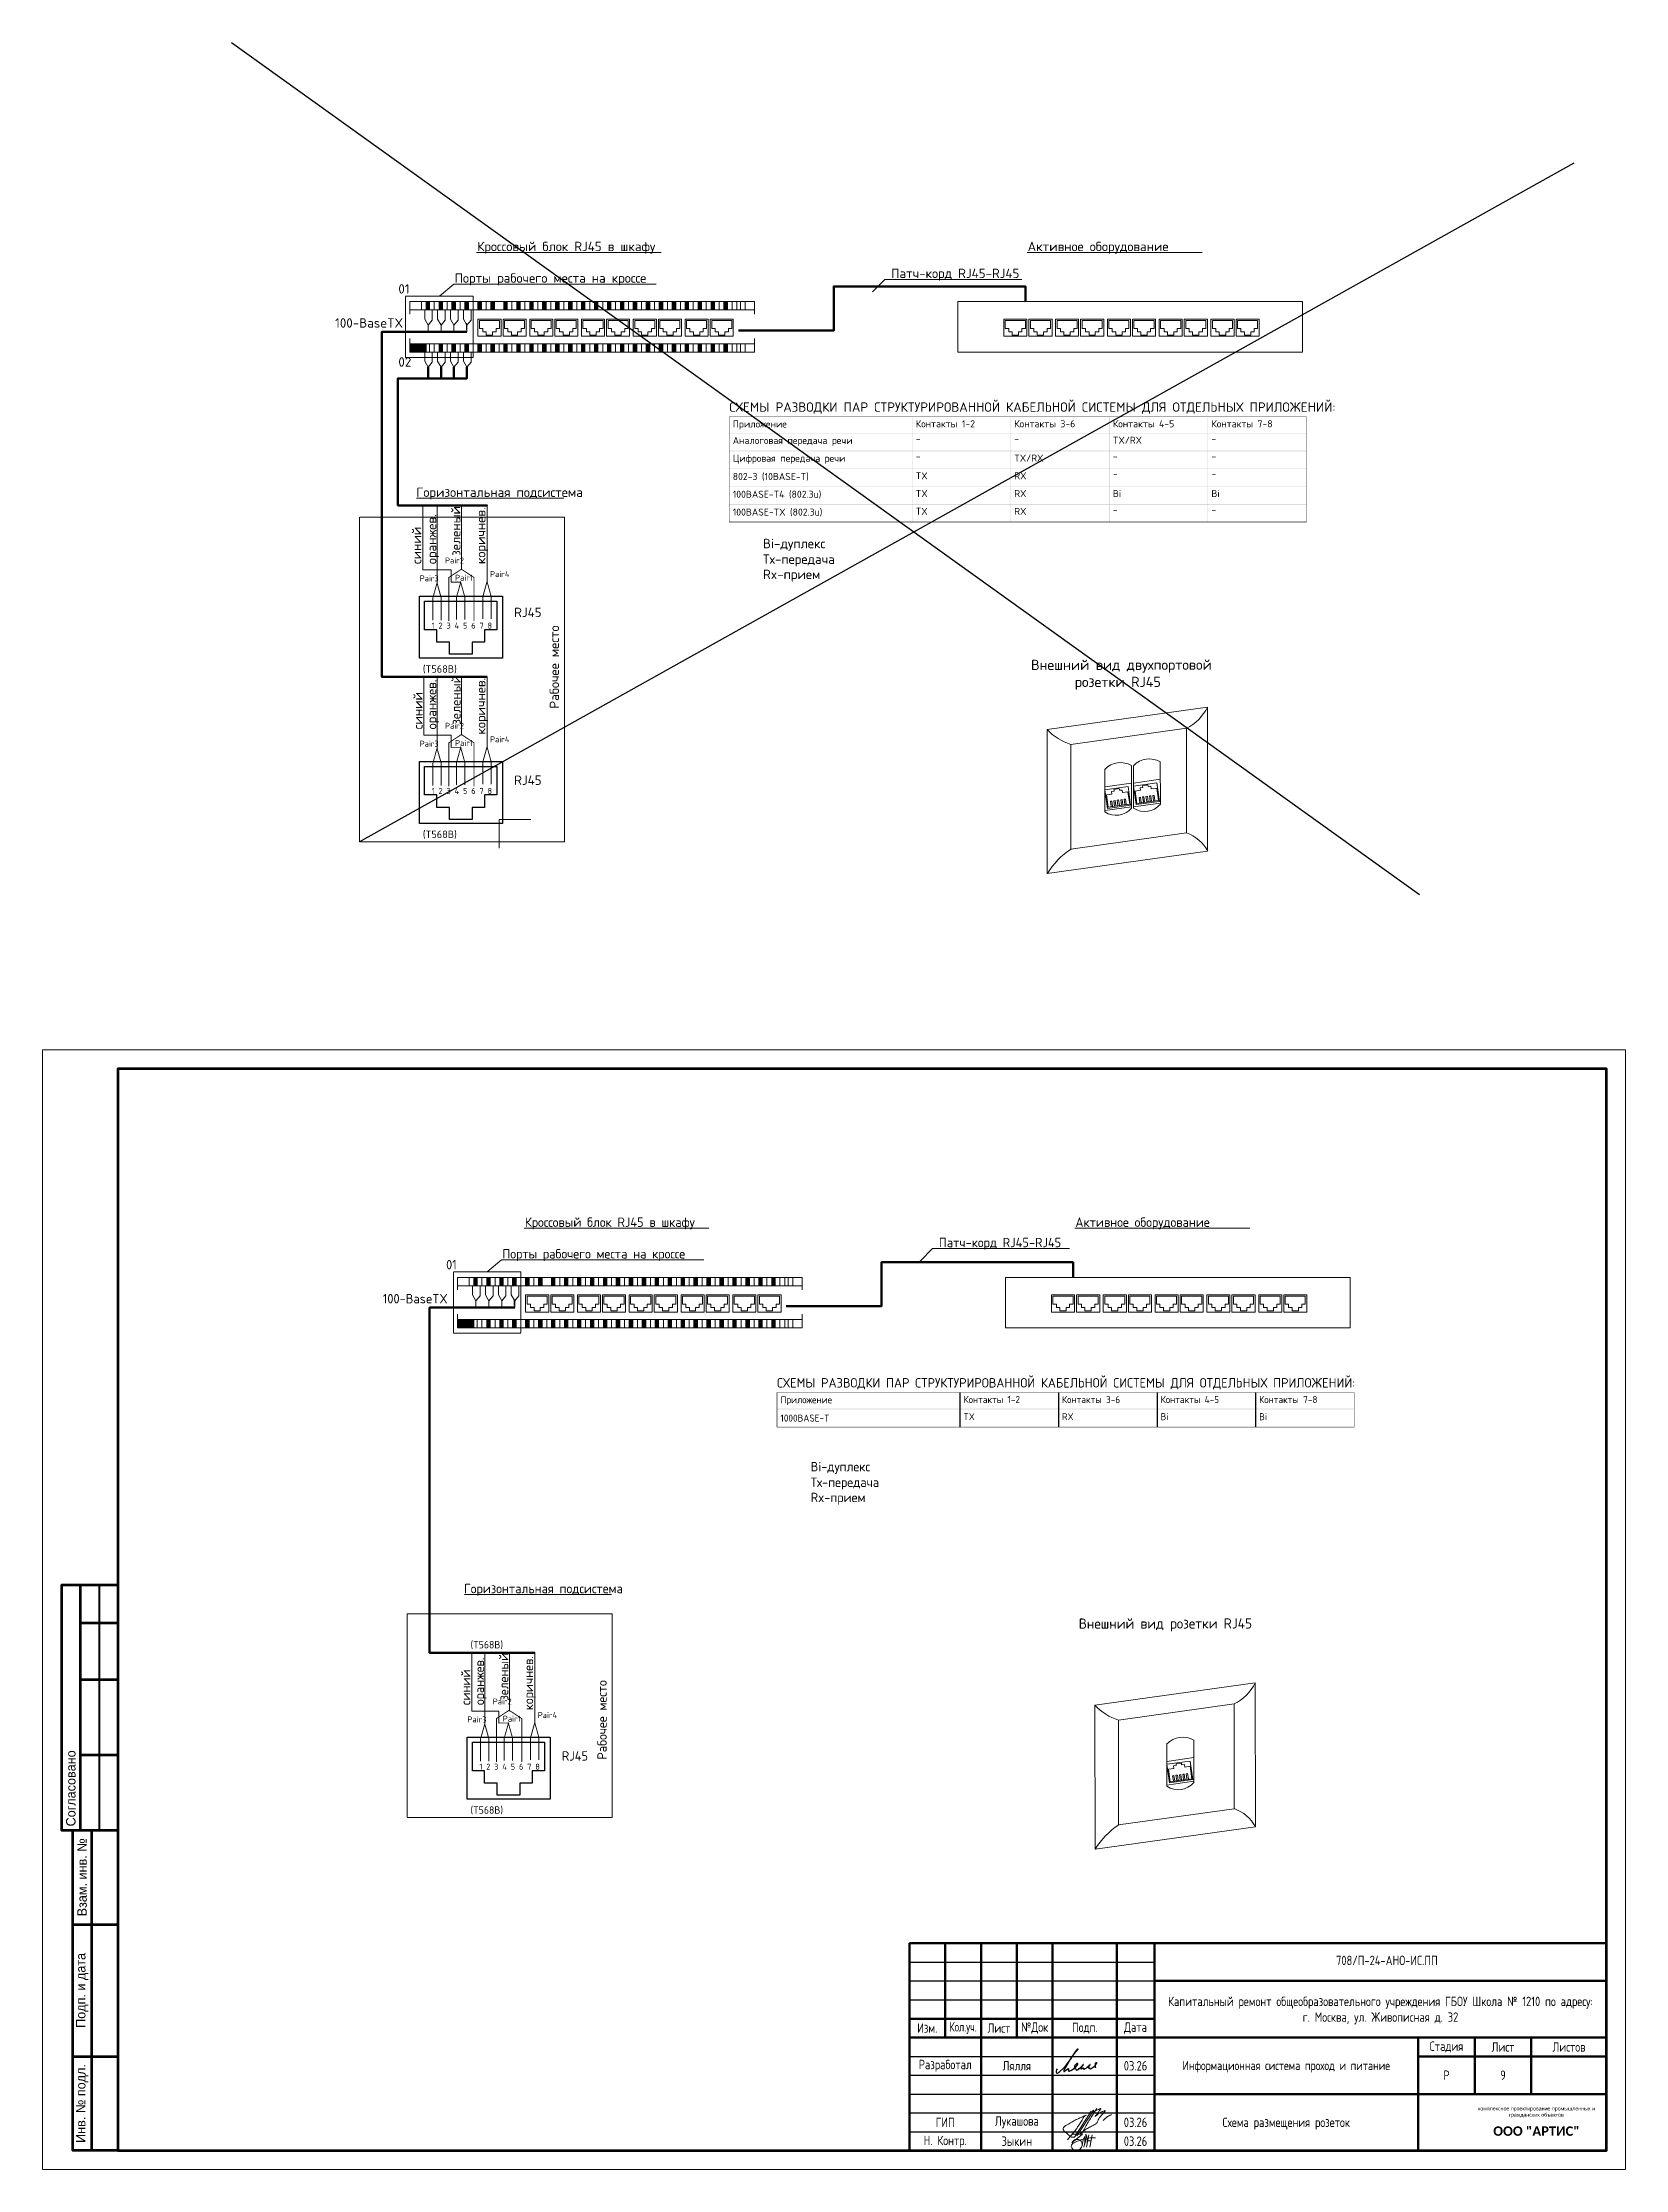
# Model space of a CAD drawing. Header units: millimetres. Extents: x -695119 to 412940, y -249585 to 622758.
# Drawn here: x -541640 to -499640, y 65372 to 121792 of the extents above; entities that cross this region are included whole.
import ezdxf
from ezdxf.enums import TextEntityAlignment as Align

# ---------------------------------------------------------------- set-up
doc = ezdxf.new("R2010")
doc.units = ezdxf.units.MM
doc.linetypes.add('PDF_IMPORT', pattern=[1, 0.8, -0.2])
for name, color, linetype in [('__НАДПИСИ', 7, 'Continuous'), ('PDF _CKC', 7, 'Continuous'), ('PDF _Оформление-Надписи', 7, 'Continuous'), ('PDF _Текст', 7, 'Continuous'), ('СОТ', 7, 'Continuous'), ('стена', 20, 'Continuous')]:
    doc.layers.add(name, color=color, linetype=linetype)
for name, color, linetype, lineweight in [('__ФОРМАТ', 7, 'Continuous', 40), ('_Схема', 5, 'Continuous', 30), ('Подписи', 7, 'Continuous', 13)]:
    doc.layers.add(name, color=color, linetype=linetype, lineweight=lineweight)
doc.layers.add('PDF _СОТ', color=7, linetype='Continuous', true_color=0xb82d00)
doc.layers.add('Границы листа', color=7, linetype='Continuous', lineweight=0, plot=False)
doc.layers.add('ОФ_подписи', color=5, linetype='Continuous', lineweight=13, true_color=0x0000ff)
doc.styles.add('GOST 2.304 type A', font='', dxfattribs={"height": 250})
doc.styles.add('GOST-2.304_Type-B_italic', font='')
doc.styles.add('ISOCPEUR', font='isocpeur.ttf', dxfattribs={"width": 0.9, "height": 350})
doc.styles.add('Mipgost_5', font='', dxfattribs={"height": 250})
doc.styles.add('PDF ISOCPEUR', font='isocpeur.ttf')
doc.styles.add('RubezhCAD', font='', dxfattribs={"oblique": 10})
doc.styles.get("Standard").update_dxf_attribs({"font": ''})
doc.styles.add('ГОСТ 2.304', font='')
doc.styles.get('GOST 2.304 type A').set_extended_font_data('GOST 2.304 type A')
doc.styles.get('GOST-2.304_Type-B_italic').set_extended_font_data('GOST type B')
doc.styles.get('Mipgost_5').set_extended_font_data('Mipgost')
doc.styles.get('RubezhCAD').set_extended_font_data('GOST type A')
doc.styles.get('Standard').set_extended_font_data('GOST type B')
doc.styles.get('ГОСТ 2.304').set_extended_font_data('GOST 2.304 type A')

msp = doc.modelspace()

# ---------------------------------------------------------------- texts
at = {"layer": 'PDF _Текст', "attachment_point": 7}
for s, insert, char_height, style in [('Кроссовый блок RJ45 в шкафу', (-530109.159, 116189.801), 249.99936, 'PDF ISOCPEUR'), ('Активное оборудование', (-515501.536, 116189.801), 249.99936, 'PDF ISOCPEUR'), ('Порты рабочего места на кроссе', (-530706.08, 115351.572), 249.99936, 'PDF ISOCPEUR'), ('Патч-корд RJ45-RJ45', (-519125.395, 115476.46), 249.99936, 'PDF ISOCPEUR'), ('01', (-532198.381, 115132.31), 249.9994, 'PDF ISOCPEUR'), ('100-BaseTX', (-533876.956, 114228.462), 249.9994, 'PDF ISOCPEUR'), ('02', (-532198.381, 113193.377), 249.9994, 'PDF ISOCPEUR'), ('СХЕМЫ РАЗВОДКИ ПАР СТРУКТУРИРОВАННОЙ КАБЕЛЬНОЙ СИСТЕМЫ ДЛЯ ОТДЕЛЬНЫХ ПРИЛОЖЕНИЙ:', (-523418.144, 111945.119), 249.99936, 'PDF ISOCPEUR'), ('Приложение', (-523327.124, 111528.648), 186.7747, 'PDF ISOCPEUR'), ('Контакты 1-2', (-518471.323, 111584.654), 186.77473, 'PDF ISOCPEUR'), ('Контакты 3-6', (-515857.149, 111584.654), 186.77473, 'PDF ISOCPEUR'), ('Контакты 4-5', (-513240.858, 111584.654), 186.77473, 'PDF ISOCPEUR'), ('Контакты 7-8', (-510626.684, 111584.654), 186.77473, 'PDF ISOCPEUR'), ('Аналоговая передача речи', (-523327.124, 111092.599), 186.77473, 'PDF ISOCPEUR'), ('-', (-518471.323, 111195.278), 186.775, 'PDF ISOCPEUR'), ('-', (-515857.149, 111195.278), 186.775, 'PDF ISOCPEUR'), ('TX/RX', (-513240.858, 111148.606), 186.7747, 'PDF ISOCPEUR'), ('-', (-510626.684, 111195.278), 186.775, 'PDF ISOCPEUR'), ('Цифровая передача речи', (-523327.124, 110620.566), 186.77473, 'PDF ISOCPEUR'), ('-', (-518471.323, 110723.245), 186.775, 'PDF ISOCPEUR'), ('TX/RX', (-515857.149, 110676.573), 186.7747, 'PDF ISOCPEUR'), ('-', (-513240.858, 110723.245), 186.775, 'PDF ISOCPEUR'), ('-', (-510626.684, 110723.245), 186.775, 'PDF ISOCPEUR'), ('802-3 (10BASE-T)', (-523327.124, 110168.937), 186.77473, 'PDF ISOCPEUR'), ('TX', (-518471.323, 110204.54), 186.7747, 'PDF ISOCPEUR'), ('RX', (-515857.149, 110204.54), 186.7747, 'PDF ISOCPEUR'), ('-', (-513240.858, 110251.212), 186.775, 'PDF ISOCPEUR'), ('-', (-510626.684, 110251.212), 186.775, 'PDF ISOCPEUR'), ('Горизонтальная подсистема', (-531722.115, 109670.242), 249.99936, 'PDF ISOCPEUR'), ('100BASE-T4 (802.3u)', (-523327.124, 109696.904), 186.77473, 'PDF ISOCPEUR'), ('TX', (-518471.323, 109734.623), 186.7747, 'PDF ISOCPEUR'), ('RX', (-515857.149, 109734.623), 186.7747, 'PDF ISOCPEUR'), ('Bi', (-513240.858, 109734.623), 186.7747, 'PDF ISOCPEUR'), ('Bi', (-510626.684, 109734.623), 186.7747, 'PDF ISOCPEUR'), ('100BASE-TX (802.3u)', (-523327.124, 109224.871), 186.77473, 'PDF ISOCPEUR'), ('TX', (-518471.323, 109262.59), 186.7747, 'PDF ISOCPEUR'), ('RX', (-515857.149, 109262.59), 186.7747, 'PDF ISOCPEUR'), ('-', (-513240.858, 109309.262), 186.775, 'PDF ISOCPEUR'), ('-', (-510626.684, 109309.262), 186.775, 'PDF ISOCPEUR'), ('Bi-дуплекс', (-522524.88, 108309.178), 249.9994, 'PDF ISOCPEUR'), ('Pair2', (-530960.089, 107973.496), 157.479, 'PDF ISOCPEUR'), ('Pair4', (-529766.247, 107613.65), 157.479, 'PDF ISOCPEUR'), ('Тх-передача', (-522524.88, 107894.297), 249.99936, 'PDF ISOCPEUR'), ('Rx-прием', (-522524.88, 107492.117), 249.9994, 'PDF ISOCPEUR'), ('Pair3', (-531633.212, 107499.346), 157.479, 'PDF ISOCPEUR'), ('Pair1', (-530693.379, 107516.28), 157.479, 'PDF ISOCPEUR'), ('RJ45', (-529126.992, 106551.046), 249.9994, 'PDF ISOCPEUR'), ('1 2 3 4 5 6 7 8', (-531315.701, 106246.236), 157.47901, 'PDF ISOCPEUR'), ('(T568B)', (-531550.659, 105056.003), 196.8501, 'PDF ISOCPEUR'), ('Pair3', (-531633.212, 103113.461), 157.479, 'PDF ISOCPEUR'), ('Pair2', (-530960.089, 103589.727), 157.479, 'PDF ISOCPEUR'), ('Pair1', (-530693.379, 103132.511), 157.479, 'PDF ISOCPEUR'), ('Pair4', (-529766.247, 103229.881), 157.479, 'PDF ISOCPEUR'), ('RJ45', (-529126.992, 102099.542), 249.9994, 'PDF ISOCPEUR'), ('1 2 3 4 5 6 7 8', (-531315.701, 101860.351), 157.47901, 'PDF ISOCPEUR'), ('(T568B)', (-531550.659, 100670.118), 196.8501, 'PDF ISOCPEUR'), ('Кроссовый блок RJ45 в шкафу', (-528843.059, 90307.007), 249.99936, 'GOST-2.304_Type-B_italic'), ('Активное оборудование', (-514235.437, 90307.007), 249.99936, 'GOST-2.304_Type-B_italic'), ('Порты рабочего места на кроссе', (-529439.98, 89468.778), 249.99936, 'GOST-2.304_Type-B_italic'), ('Патч-корд RJ45-RJ45', (-517859.296, 89767.863), 249.99936, 'GOST-2.304_Type-B_italic'), ('01', (-530932.282, 89249.516), 249.9994, 'GOST-2.304_Type-B_italic'), ('100-BaseTX', (-532610.857, 88345.668), 249.9994, 'GOST-2.304_Type-B_italic'), ('СХЕМЫ РАЗВОДКИ ПАР СТРУКТУРИРОВАННОЙ КАБЕЛЬНОЙ СИСТЕМЫ ДЛЯ ОТДЕЛЬНЫХ ПРИЛОЖЕНИЙ:', (-522152.044, 86062.325), 249.99936, 'GOST-2.304_Type-B_italic'), ('Приложение', (-522061.024, 85645.854), 186.7747, 'GOST-2.304_Type-B_italic'), ('Контакты 1-2', (-517205.223, 85701.86), 186.77473, 'GOST-2.304_Type-B_italic'), ('Контакты 3-6', (-514591.049, 85701.86), 186.77473, 'GOST-2.304_Type-B_italic'), ('Контакты 4-5', (-511974.758, 85701.86), 186.77473, 'GOST-2.304_Type-B_italic'), ('Контакты 7-8', (-509360.584, 85701.86), 186.77473, 'GOST-2.304_Type-B_italic'), ('1000BASE-T ', (-522061.024, 85210.1), 186.77473, 'GOST-2.304_Type-B_italic'), ('TX', (-517205.223, 85247.819), 186.7747, 'GOST-2.304_Type-B_italic'), ('RX', (-514591.049, 85247.819), 186.7747, 'GOST-2.304_Type-B_italic'), ('Bi', (-511974.758, 85247.819), 186.7747, 'GOST-2.304_Type-B_italic'), ('Bi', (-509360.584, 85247.819), 186.7747, 'GOST-2.304_Type-B_italic'), ('Bi-дуплекс', (-521258.78, 83822.374), 249.9994, 'GOST-2.304_Type-B_italic'), ('Тх-передача', (-521258.78, 83407.493), 249.99936, 'GOST-2.304_Type-B_italic'), ('Rx-прием', (-521258.78, 83005.313), 249.9994, 'GOST-2.304_Type-B_italic'), ('Горизонтальная подсистема', (-530456.015, 80588.75), 249.99936, 'GOST-2.304_Type-B_italic'), ('(T568B)', (-530284.559, 79173.209), 196.8501, 'GOST-2.304_Type-B_italic'), ('Pair2', (-529693.989, 77706.933), 157.479, 'GOST-2.304_Type-B_italic'), ('Pair3', (-530367.112, 77230.666), 157.479, 'GOST-2.304_Type-B_italic'), ('Pair1', (-529427.28, 77249.717), 157.479, 'GOST-2.304_Type-B_italic'), ('Pair4', (-528500.148, 77347.087), 157.479, 'GOST-2.304_Type-B_italic'), ('RJ45', (-527860.892, 76216.748), 249.9994, 'GOST-2.304_Type-B_italic'), ('1 2 3 4 5 6 7 8', (-530049.601, 75977.556), 157.47901, 'GOST-2.304_Type-B_italic'), ('(T568B)', (-530284.559, 74787.323), 196.8501, 'GOST-2.304_Type-B_italic')]:
    msp.add_mtext(s, dxfattribs=dict(at, insert=insert, char_height=char_height, style=style))
for s, insert, char_height, rotation, style in [('зеленый', (-530551.558, 108176.703), 249.9994, 90, 'PDF ISOCPEUR'), ('синий', (-531590.877, 107956.562), 249.9994, 90, 'PDF ISOCPEUR'), ('оранжев.', (-531122.199, 107956.562), 249.9994, 90, 'PDF ISOCPEUR'), ('коричнев.', (-529820.404, 107956.562), 249.9994, 90, 'PDF ISOCPEUR'), ('Рабочее место', (-527935.267, 104123.146), 249.99936, 90, 'PDF ISOCPEUR'), ('зеленый', (-530545.208, 103695.564), 249.9994, 90, 'PDF ISOCPEUR'), ('Внешний вид двухпортовой', (-515412.524, 105072.664), 271.2391, 0.0767763, 'PDF ISOCPEUR'), ('розетки RJ45', (-514250.616, 104621.799), 271.2391, 0.0383881, 'PDF ISOCPEUR'), ('синий', (-531554.893, 103572.793), 249.9994, 90, 'PDF ISOCPEUR'), ('оранжев.', (-531122.199, 103572.793), 249.9994, 90, 'PDF ISOCPEUR'), ('коричнев.', (-529820.404, 103435.205), 249.9994, 90, 'PDF ISOCPEUR'), ('Внешний вид розетки RJ45\\P  ', (-514146.425, 79189.87), 271.2391, 0.0767763, 'GOST-2.304_Type-B_italic'), ('зеленый', (-529279.108, 77812.77), 249.9994, 90, 'GOST-2.304_Type-B_italic'), ('синий', (-530288.793, 77689.999), 249.9994, 90, 'GOST-2.304_Type-B_italic'), ('оранжев.', (-529856.099, 77689.999), 249.9994, 90, 'GOST-2.304_Type-B_italic'), ('коричнев.', (-528554.304, 77552.411), 249.9994, 90, 'GOST-2.304_Type-B_italic'), ('Рабочее место', (-526669.167, 76244.297), 249.99936, 90, 'GOST-2.304_Type-B_italic')]:
    msp.add_mtext(s, dxfattribs=dict(at, insert=insert, char_height=char_height, rotation=rotation, style=style))
at = {"layer": 'СОТ', "char_height": 250, "attachment_point": 5, "style": 'GOST 2.304 type A'}
for s, insert, width in [('9', (-502890.136, 67872.066), 1500), ('Схема размещения розеток', (-508640.136, 66587.917), 7000)]:
    msp.add_mtext(s, dxfattribs=dict(at, insert=insert, width=width))

# ---------------------------------------------------------------- blocks, each defined once
blk = doc.blocks.new('*U12')
for p, q in [((5, 155), (5, 90)), ((15, 155), (15, 90))]:
    blk.add_line(p, q)
at = {"lineweight": -2}
for p, q in [((10, 155), (10, 90)), ((10, 145), (20, 145)), ((10, 130), (20, 130)), ((10, 110), (20, 110)), ((13, 90), (13, 5)), ((8, 65), (20, 65)), ((8, 30), (20, 30))]:
    blk.add_line(p, q, dxfattribs=at)
blk.add_lwpolyline([(20, 5), (415, 5), (415, 292), (20, 292)], close=True, dxfattribs=at)
for points in [[(20, 155), (5, 155), (5, 90), (8, 90)], [(20, 5), (8, 5), (8, 90), (20, 90)]]:
    blk.add_lwpolyline(points, dxfattribs=at)
at = {"layer": 'Границы листа'}
blk.add_lwpolyline([(420, 0), (0, 0), (0, 297), (420, 297)], close=True, dxfattribs=at)
at = {"lineweight": 30, "style": 'Mipgost_5'}
blk.add_text('Согласовано', height=2.5, rotation=90, dxfattribs=at).set_placement((7.5, 91), align=Align.MIDDLE_LEFT)
for s, p in [('Взам. инв. №', (10.5, 77.5)), ('Подп. и дата', (10.5, 47.5)), ('Инв. № подл.', (10.5, 17.5))]:
    blk.add_text(s, height=2.5, rotation=90, dxfattribs=at).set_placement(p, align=Align.MIDDLE)
at = {"lineweight": 13, "oblique": 10, "flags": 8}
blk.add_attdef('ФОРМАТ', (380.94, 1.12), '', height=3, dxfattribs=at)
blk = doc.blocks.new('П_Зыкин')
at = {"layer": 'ОФ_подписи', "color": 5, "ltscale": 100, "transparency": 33554687}
for p, q in [((142, 249), (62, -174)), ((102, 37), (218, 37)), ((258, 249), (178, -174))]:
    blk.add_line(p, q, dxfattribs=at)
blk.add_lwpolyline([(-462, 273), (-74, 273), (-446, -30)], dxfattribs=at)
for centre, radius, start, end in [((-271, -94), 186, 314.23929, 159.93483), ((345, -1372), 1523, 88.87583, 117.8788), ((1109, -252), 1204, 158.75935, 174.23097), ((-1024, 224), 1068, 337.81444, 2.88593), ((-849, 72), 852, 342.83077, 7.48151), ((-9, 182), 4.48, 8.96906, 155.65511), ((-643, 22), 732, 344.4555, 20.46196), ((-318, -169), 151, 108.7568, 173.42509), ((-287, -115), 185, 191.53585, 322.35119)]:
    blk.add_arc(centre, radius, start, end, dxfattribs=at)
blk = doc.blocks.new('П_Лукашова')
at = {"layer": 'ОФ_подписи', "color": 5}
for p, q in [((221, 339), (-221, -339)), ((286, 371), (-156, -307)), ((283, 370), (218, 338))]:
    blk.add_line(p, q, dxfattribs=at)
for points in [[(-221, -339), (-276, -344), (-368, -289), (-446, -221), (-505, -166), (-522, -116), (-412, -16), (-295, 56), (-173, 120), (-49, 179), (33, 216), (87, 237), (52, 221), (11, 167), (-59, 51), (-126, -52), (-177, -132), (-256, -231), (-409, -409)], [(360, 20), (294, -18), (203, -65), (91, -124), (-73, -248)], [(366, 415), (236, 213), (85, -37), (-50, -300)], [(221, 301), (344, 360), (434, 401), (475, 416), (464, 395), (420, 336), (342, 232), (310, 203), (337, 221), (420, 283), (490, 322), (558, 352), (576, 358), (491, 240), (403, 113), (374, 49), (360, 20)], [(530, 102), (646, 199), (748, 254)]]:
    blk.add_spline(points, degree=3, dxfattribs=at)
blk = doc.blocks.new('штамп')
at = {"layer": '__ФОРМАТ', "linetype": 'Continuous', "lineweight": 50}
for p, q in [((531929, 45357), (531929, 50857)), ((531929, 50857), (550429, 50857)), ((532879, 48357), (532879, 50857)), ((533829, 45357), (533829, 50857)), ((534779, 48357), (534779, 50857)), ((535729, 45357), (535729, 50857)), ((537429, 45357), (537429, 50857)), ((538429, 45357), (538429, 50857)), ((550429, 45357), (550429, 50857)), ((538429, 49857), (550429, 49857)), ((531929, 48857), (538429, 48857)), ((531929, 48357), (550429, 48357)), ((545429, 45357), (545429, 48357)), ((546929, 46857), (546929, 48357)), ((548429, 46857), (548429, 48357)), ((545429, 47857), (550429, 47857)), ((538429, 46857), (550429, 46857)), ((531929, 45357), (550429, 45357))]:
    blk.add_line(p, q, dxfattribs=at)
at = {"layer": '__ФОРМАТ', "linetype": 'Continuous', "lineweight": -2}
for p, q in [((531929, 50357), (538429, 50357)), ((531929, 49857), (538429, 49857)), ((531929, 49357), (538429, 49357)), ((531929, 48857), (538429, 48857)), ((531929, 47857), (538429, 47857)), ((531929, 47357), (538429, 47357)), ((531929, 46857), (538429, 46857)), ((538429, 46857), (550429, 46857)), ((531929, 46357), (538429, 46357)), ((531929, 45857), (538429, 45857))]:
    blk.add_line(p, q, dxfattribs=at)
at = {"layer": 'Подписи', "color": 5, "lineweight": 25}
blk.add_lwpolyline([(535847, 47525), (535833, 47500), (535823, 47461), (535824, 47440), (535829, 47423), (535840, 47414), (535857, 47413), (535876, 47421), (535897, 47435), (535917, 47454), (536005, 47539), (536088, 47624), (536142, 47690), (536203, 47776), (536266, 47874), (536323, 47953), (536362, 48009), (536395, 48059), (536405, 48060), (536397, 48045), (536295, 47925), (536205, 47790), (536095, 47603), (536059, 47544), (536038, 47506), (536029, 47485), (536027, 47473), (536027, 47462), (536031, 47457), (536037, 47454), (536045, 47456), (536057, 47466), (536072, 47479), (536107, 47506), (536133, 47525), (536147, 47532), (536152, 47532), (536153, 47529), (536150, 47520), (536147, 47504), (536146, 47491), (536148, 47479), (536150, 47471), (536157, 47465), (536166, 47462), (536178, 47464), (536189, 47469), (536215, 47480), (536240, 47498), (536281, 47529), (536306, 47550), (536324, 47567), (536342, 47582), (536372, 47609), (536388, 47629), (536397, 47646), (536399, 47657), (536398, 47666), (536393, 47671), (536383, 47671), (536372, 47667), (536356, 47653), (536336, 47632), (536323, 47612), (536313, 47599), (536309, 47587), (536310, 47579), (536315, 47575), (536326, 47579), (536335, 47585), (536344, 47592), (536348, 47595), (536352, 47596), (536354, 47595), (536355, 47592), (536349, 47583), (536342, 47575), (536334, 47561), (536326, 47547), (536322, 47538), (536320, 47531), (536321, 47523), (536325, 47519), (536328, 47519), (536333, 47524), (536338, 47527), (536344, 47526), (536346, 47520), (536351, 47508), (536355, 47498), (536359, 47493), (536366, 47491), (536375, 47491), (536385, 47497), (536412, 47513), (536436, 47532), (536466, 47559), (536491, 47583), (536517, 47607), (536529, 47621), (536545, 47642), (536547, 47643), (536546, 47644), (536543, 47644), (536541, 47642), (536538, 47637), (536499, 47577), (536491, 47558), (536482, 47544), (536480, 47535), (536479, 47529), (536481, 47524), (536483, 47522), (536489, 47523), (536494, 47526), (536502, 47532), (536512, 47539), (536522, 47544), (536530, 47548), (536541, 47549), (536547, 47546), (536550, 47541), (536551, 47531), (536552, 47525), (536553, 47521), (536558, 47517), (536562, 47515), (536568, 47515), (536575, 47517), (536583, 47523), (536596, 47533), (536617, 47547), (536636, 47561), (536659, 47583), (536688, 47609), (536702, 47620), (536713, 47630), (536721, 47636), (536727, 47641), (536727, 47643), (536726, 47644), (536723, 47643), (536720, 47638), (536715, 47629), (536693, 47594), (536681, 47575), (536676, 47566), (536674, 47557), (536677, 47551), (536679, 47547), (536684, 47546), (536689, 47549), (536695, 47552), (536700, 47554), (536709, 47554), (536716, 47551), (536717, 47545), (536719, 47535), (536721, 47527), (536725, 47524), (536731, 47520), (536741, 47523), (536747, 47528), (536757, 47534), (536779, 47550), (536809, 47572), (536842, 47600), (536865, 47623), (536880, 47642), (536895, 47664), (536899, 47675), (536901, 47684), (536898, 47689), (536891, 47693), (536881, 47689), (536873, 47682), (536862, 47668), (536856, 47654), (536855, 47638), (536856, 47622), (536856, 47598), (536858, 47583), (536860, 47572), (536864, 47560), (536871, 47551)], dxfattribs=at)
at = {"layer": 'ОФ_подписи'}
for name, p, xscale, yscale, zscale in [('П_Лукашова', (536533, 46057), 1.010226427429054, 1.010226427429054, 1.010226427429054), ('П_Зыкин', (536581, 45585), 0.7621923841183493, 0.7621923841183493, 0.7621923841183493)]:
    blk.add_blockref(name, p, dxfattribs=dict(at, xscale=xscale, yscale=yscale, zscale=zscale))
at = {"color": 0, "transparency": 33554687, "attachment_point": 5, "style": 'ГОСТ 2.304'}
for s, insert, char_height, width in [('{\\fArial|b0|i0|c204|p34;комплексное проектирование промышленных и гражданских объектов}', (548566, 46374), 100, 3372.21), ('{\\fCorbel Light|b1|i0|c204|p34;ООО "АРТИС"}', (548566, 45874), 250, 4171.2)]:
    blk.add_mtext(s, dxfattribs=dict(at, insert=insert, char_height=char_height, width=width))
at = {"layer": '__НАДПИСИ', "lineweight": 9, "ltscale": 2, "style": 'ISOCPEUR', "flags": 1}
blk.add_attdef('NOTATION', (548864, 51134), '', height=250, dxfattribs=at)
at = {"layer": '__НАДПИСИ', "lineweight": 9, "ltscale": 2, "style": 'RubezhCAD', "oblique": 10}
blk.add_attdef('SHEET', text='', height=250, dxfattribs=at).set_placement((547679, 47357), align=Align.MIDDLE_CENTER)
at = {"layer": '__ФОРМАТ', "color": 7, "linetype": 'Continuous', "lineweight": 20, "attachment_point": 5, "style": 'GOST 2.304 type A'}
for s, insert, char_height, width in [('Капитальный ремонт общеобразовательного учреждения ГБОУ Школа № 1210 по адресу:      \\Pг. Москва, ул. Живописная д. 32', (544429, 49073), 250, 12000), ('\\pi-7.5,l7.5,t7.5;{\\W0.9;\\C256;Кол.уч.}', (533354, 48607), 250, 950), ('Информационная система проход и питание \\P ', (541929, 47381), 240, 7000)]:
    blk.add_mtext(s, dxfattribs=dict(at, insert=insert, char_height=char_height, width=width))
at = {"layer": '__ФОРМАТ', "color": 7, "linetype": 'Continuous', "lineweight": 20, "char_height": 250, "attachment_point": 5, "line_spacing_factor": 1.2, "style": 'GOST 2.304 type A'}
for s, insert, width in [('\\pi-7.5,l7.5,t7.5;{\\C256;Изм.}', (532404, 48607), 950), ('\\pi-7.5,l7.5,t7.5;{\\C256;Лист}', (534304, 48607), 950), ('\\pi-7.5,l7.5,t7.5;{\\C256;№Док}', (535254, 48607), 950), ('\\pi-7.5,l7.5,t7.5;{\\C256;Подп.}', (536584, 48607), 1710.72), ('\\pi-7.5,l7.5,t7.5;{\\C256;Дата}', (537929, 48607), 1000), ('\\pi-7.5,l7.5,t7.5;{\\C256;Стадия}', (546179, 48107), 1500), ('\\pi-7.5,l7.5,t7.5;{\\C256;Лист}', (547679, 48107), 1500), ('\\pi-7.5,l7.5,t7.5;{\\C256;Листов}', (549429, 48107), 2000), ('\\pi-7.5,l7.5,t7.5;{\\C256;Разработал}', (532879, 47607), 1900), ('{\\C256;Лялля}', (534779, 47607), 1900), ('{\\C256;03.26}', (537929, 47607), 1000), ('\\pi-750,l750,t750;{\\C256;Р}', (546179, 47357), 1500), ('{\\C256;Лукашова}', (534779, 46107), 1900), ('{\\C256;Н. Контр. }', (532879, 45592), 1900), ('\\pi-7.5,l7.5,t7.5;{\\C256;ГИП}', (532879, 46107), 1900), ('\\pi-750,l750,t750;{\\C256;Зыкин}', (534779, 45607), 1900), ('{\\C256;03.26}', (537929, 46107), 1000), ('{\\C256;03.26}', (537929, 45607), 1000)]:
    blk.add_mtext(s, dxfattribs=dict(at, insert=insert, width=width))
at = {"layer": 'стена', "color": 18, "true_color": 0x000000, "insert": (543249, 50527), "char_height": 250, "width": 3851.47, "attachment_point": 1, "style": 'GOST 2.304 type A'}
blk.add_mtext('708/П-24-АНО-ИС.ПП', dxfattribs=at)

# ---------------------------------------------------------------- hatches: boundary and pattern name
at = {"layer": 'PDF _CKC', "transparency": 33554559}
for points in [[(-518558.109, 111864.064), (-518570.809, 111864.064), (-518570.809, 109072.084), (-518558.109, 109072.084)], [(-515943.935, 111864.064), (-515956.635, 111864.064), (-515956.635, 109072.084), (-515943.935, 109072.084)], [(-513327.644, 111864.064), (-513342.462, 111864.064), (-513342.462, 109072.084), (-513327.644, 109072.084)], [(-510713.47, 111864.064), (-510726.171, 111864.064), (-510726.171, 109072.084), (-510713.47, 109072.084)], [(-523420.261, 111434.366), (-523420.261, 111421.665), (-508105.647, 111421.665), (-508105.647, 111434.366)], [(-523420.261, 110964.449), (-523420.261, 110949.632), (-508105.647, 110949.632), (-508105.647, 110964.449)], [(-523420.261, 110492.416), (-523420.261, 110479.716), (-508105.647, 110479.716), (-508105.647, 110492.416)], [(-523420.261, 110020.383), (-523420.261, 110007.683), (-508105.647, 110007.683), (-508105.647, 110020.383)], [(-523420.261, 109550.467), (-523420.261, 109535.65), (-508105.647, 109535.65), (-508105.647, 109550.467)], [(-522154.161, 85551.571), (-522154.161, 85538.871), (-506839.547, 85538.871), (-506839.547, 85551.571)], [(-522154.161, 85081.655), (-522154.161, 85066.838), (-506839.547, 85066.838), (-506839.547, 85081.655)]]:
    msp.add_hatch(color=256, dxfattribs=at).paths.add_polyline_path(points)
at = {"layer": 'PDF _Оформление-Надписи', "transparency": 33554559}
for points in [[(-531370.736, 114918.52), (-531463.873, 114918.52), (-531463.873, 114698.379), (-531370.736, 114698.379)], [(-531027.824, 114918.52), (-531118.844, 114918.52), (-531118.844, 114698.379), (-531027.824, 114698.379)], [(-530682.796, 114918.52), (-530775.932, 114918.52), (-530775.932, 114698.379), (-530682.796, 114698.379)], [(-530339.884, 114918.52), (-530433.02, 114918.52), (-530433.02, 114698.379), (-530339.884, 114698.379)], [(-529996.972, 114918.52), (-530087.992, 114918.52), (-530087.992, 114698.379), (-529996.972, 114698.379)], [(-529651.943, 114918.52), (-529745.08, 114918.52), (-529745.08, 114698.379), (-529651.943, 114698.379)], [(-529309.031, 114918.52), (-529402.168, 114918.52), (-529402.168, 114698.379), (-529309.031, 114698.379)], [(-528964.003, 114918.52), (-529057.139, 114918.52), (-529057.139, 114698.379), (-528964.003, 114698.379)], [(-528621.091, 114918.52), (-528714.227, 114918.52), (-528714.227, 114698.379), (-528621.091, 114698.379)], [(-528278.179, 114918.52), (-528371.316, 114918.52), (-528371.316, 114698.379), (-528278.179, 114698.379)], [(-527933.15, 114918.52), (-528026.287, 114918.52), (-528026.287, 114698.379), (-527933.15, 114698.379)], [(-527590.239, 114918.52), (-527683.375, 114918.52), (-527683.375, 114698.379), (-527590.239, 114698.379)], [(-527247.327, 114918.52), (-527338.346, 114918.52), (-527338.346, 114698.379), (-527247.327, 114698.379)], [(-526902.298, 114918.52), (-526995.435, 114918.52), (-526995.435, 114698.379), (-526902.298, 114698.379)], [(-526559.386, 114918.52), (-526652.523, 114918.52), (-526652.523, 114698.379), (-526559.386, 114698.379)], [(-526216.474, 114918.52), (-526307.494, 114918.52), (-526307.494, 114698.379), (-526216.474, 114698.379)], [(-525871.446, 114918.52), (-525964.582, 114918.52), (-525964.582, 114698.379), (-525871.446, 114698.379)], [(-525528.534, 114918.52), (-525621.67, 114918.52), (-525621.67, 114698.379), (-525528.534, 114698.379)], [(-525185.622, 114918.52), (-525276.642, 114918.52), (-525276.642, 114698.379), (-525185.622, 114698.379)], [(-524840.593, 114918.52), (-524933.73, 114918.52), (-524933.73, 114698.379), (-524840.593, 114698.379)], [(-524497.681, 114918.52), (-524590.818, 114918.52), (-524590.818, 114698.379), (-524497.681, 114698.379)], [(-524152.653, 114918.52), (-524245.789, 114918.52), (-524245.789, 114698.379), (-524152.653, 114698.379)], [(-523809.741, 114918.52), (-523902.877, 114918.52), (-523902.877, 114698.379), (-523809.741, 114698.379)], [(-523466.829, 114918.52), (-523559.966, 114918.52), (-523559.966, 114698.379), (-523466.829, 114698.379)], [(-531463.873, 113802.998), (-531893.571, 113802.998), (-531893.571, 113582.857), (-531463.873, 113582.857)], [(-531027.824, 113802.998), (-531118.844, 113802.998), (-531118.844, 113582.857), (-531027.824, 113582.857)], [(-530682.796, 113802.998), (-530775.932, 113802.998), (-530775.932, 113582.857), (-530682.796, 113582.857)], [(-530339.884, 113802.998), (-530433.02, 113802.998), (-530433.02, 113582.857), (-530339.884, 113582.857)], [(-529996.972, 113802.998), (-530087.992, 113802.998), (-530087.992, 113582.857), (-529996.972, 113582.857)], [(-529651.943, 113802.998), (-529745.08, 113802.998), (-529745.08, 113582.857), (-529651.943, 113582.857)], [(-529309.031, 113802.998), (-529402.168, 113802.998), (-529402.168, 113582.857), (-529309.031, 113582.857)], [(-528964.003, 113802.998), (-529057.139, 113802.998), (-529057.139, 113582.857), (-528964.003, 113582.857)], [(-528621.091, 113802.998), (-528714.227, 113802.998), (-528714.227, 113582.857), (-528621.091, 113582.857)], [(-528278.179, 113802.998), (-528371.316, 113802.998), (-528371.316, 113582.857), (-528278.179, 113582.857)], [(-527933.15, 113802.998), (-528026.287, 113802.998), (-528026.287, 113582.857), (-527933.15, 113582.857)], [(-527590.239, 113802.998), (-527683.375, 113802.998), (-527683.375, 113582.857), (-527590.239, 113582.857)], [(-527247.327, 113802.998), (-527338.346, 113802.998), (-527338.346, 113582.857), (-527247.327, 113582.857)], [(-526902.298, 113802.998), (-526995.435, 113802.998), (-526995.435, 113582.857), (-526902.298, 113582.857)], [(-526559.386, 113802.998), (-526652.523, 113802.998), (-526652.523, 113582.857), (-526559.386, 113582.857)], [(-526216.474, 113802.998), (-526307.494, 113802.998), (-526307.494, 113582.857), (-526216.474, 113582.857)], [(-525871.446, 113802.998), (-525964.582, 113802.998), (-525964.582, 113582.857), (-525871.446, 113582.857)], [(-525528.534, 113802.998), (-525621.67, 113802.998), (-525621.67, 113582.857), (-525528.534, 113582.857)], [(-525185.622, 113802.998), (-525276.642, 113802.998), (-525276.642, 113582.857), (-525185.622, 113582.857)], [(-524840.593, 113802.998), (-524933.73, 113802.998), (-524933.73, 113582.857), (-524840.593, 113582.857)], [(-524497.681, 113802.998), (-524590.818, 113802.998), (-524590.818, 113582.857), (-524497.681, 113582.857)], [(-524152.653, 113802.998), (-524245.789, 113802.998), (-524245.789, 113582.857), (-524152.653, 113582.857)], [(-523809.741, 113802.998), (-523902.877, 113802.998), (-523902.877, 113582.857), (-523809.741, 113582.857)], [(-523466.829, 113802.998), (-523559.966, 113802.998), (-523559.966, 113582.857), (-523466.829, 113582.857)], [(-530104.636, 89035.725), (-530197.773, 89035.725), (-530197.773, 88815.584), (-530104.636, 88815.584)], [(-529761.725, 89035.725), (-529852.744, 89035.725), (-529852.744, 88815.584), (-529761.725, 88815.584)], [(-529416.696, 89035.725), (-529509.833, 89035.725), (-529509.833, 88815.584), (-529416.696, 88815.584)], [(-529073.784, 89035.725), (-529166.921, 89035.725), (-529166.921, 88815.584), (-529073.784, 88815.584)], [(-528730.872, 89035.725), (-528821.892, 89035.725), (-528821.892, 88815.584), (-528730.872, 88815.584)], [(-528385.844, 89035.725), (-528478.98, 89035.725), (-528478.98, 88815.584), (-528385.844, 88815.584)], [(-528042.932, 89035.725), (-528136.068, 89035.725), (-528136.068, 88815.584), (-528042.932, 88815.584)], [(-527697.903, 89035.725), (-527791.04, 89035.725), (-527791.04, 88815.584), (-527697.903, 88815.584)], [(-527354.991, 89035.725), (-527448.128, 89035.725), (-527448.128, 88815.584), (-527354.991, 88815.584)], [(-527012.079, 89035.725), (-527105.216, 89035.725), (-527105.216, 88815.584), (-527012.079, 88815.584)], [(-526667.051, 89035.725), (-526760.187, 89035.725), (-526760.187, 88815.584), (-526667.051, 88815.584)], [(-526324.139, 89035.725), (-526417.275, 89035.725), (-526417.275, 88815.584), (-526324.139, 88815.584)], [(-525981.227, 89035.725), (-526072.247, 89035.725), (-526072.247, 88815.584), (-525981.227, 88815.584)], [(-525636.198, 89035.725), (-525729.335, 89035.725), (-525729.335, 88815.584), (-525636.198, 88815.584)], [(-525293.286, 89035.725), (-525386.423, 89035.725), (-525386.423, 88815.584), (-525293.286, 88815.584)], [(-524950.375, 89035.725), (-525041.394, 89035.725), (-525041.394, 88815.584), (-524950.375, 88815.584)], [(-524605.346, 89035.725), (-524698.483, 89035.725), (-524698.483, 88815.584), (-524605.346, 88815.584)], [(-524262.434, 89035.725), (-524355.571, 89035.725), (-524355.571, 88815.584), (-524262.434, 88815.584)], [(-523919.522, 89035.725), (-524010.542, 89035.725), (-524010.542, 88815.584), (-523919.522, 88815.584)], [(-523574.494, 89035.725), (-523667.63, 89035.725), (-523667.63, 88815.584), (-523574.494, 88815.584)], [(-523231.582, 89035.725), (-523324.718, 89035.725), (-523324.718, 88815.584), (-523231.582, 88815.584)], [(-522886.553, 89035.725), (-522979.69, 89035.725), (-522979.69, 88815.584), (-522886.553, 88815.584)], [(-522543.641, 89035.725), (-522636.778, 89035.725), (-522636.778, 88815.584), (-522543.641, 88815.584)], [(-522200.729, 89035.725), (-522293.866, 89035.725), (-522293.866, 88815.584), (-522200.729, 88815.584)], [(-530197.773, 87920.203), (-530627.471, 87920.203), (-530627.471, 87700.062), (-530197.773, 87700.062)], [(-529761.725, 87920.203), (-529852.744, 87920.203), (-529852.744, 87700.062), (-529761.725, 87700.062)], [(-529416.696, 87920.203), (-529509.833, 87920.203), (-529509.833, 87700.062), (-529416.696, 87700.062)], [(-529073.784, 87920.203), (-529166.921, 87920.203), (-529166.921, 87700.062), (-529073.784, 87700.062)], [(-528730.872, 87920.203), (-528821.892, 87920.203), (-528821.892, 87700.062), (-528730.872, 87700.062)], [(-528385.844, 87920.203), (-528478.98, 87920.203), (-528478.98, 87700.062), (-528385.844, 87700.062)], [(-528042.932, 87920.203), (-528136.068, 87920.203), (-528136.068, 87700.062), (-528042.932, 87700.062)], [(-527697.903, 87920.203), (-527791.04, 87920.203), (-527791.04, 87700.062), (-527697.903, 87700.062)], [(-527354.991, 87920.203), (-527448.128, 87920.203), (-527448.128, 87700.062), (-527354.991, 87700.062)], [(-527012.079, 87920.203), (-527105.216, 87920.203), (-527105.216, 87700.062), (-527012.079, 87700.062)], [(-526667.051, 87920.203), (-526760.187, 87920.203), (-526760.187, 87700.062), (-526667.051, 87700.062)], [(-526324.139, 87920.203), (-526417.275, 87920.203), (-526417.275, 87700.062), (-526324.139, 87700.062)], [(-525981.227, 87920.203), (-526072.247, 87920.203), (-526072.247, 87700.062), (-525981.227, 87700.062)], [(-525636.198, 87920.203), (-525729.335, 87920.203), (-525729.335, 87700.062), (-525636.198, 87700.062)], [(-525293.286, 87920.203), (-525386.423, 87920.203), (-525386.423, 87700.062), (-525293.286, 87700.062)], [(-524950.375, 87920.203), (-525041.394, 87920.203), (-525041.394, 87700.062), (-524950.375, 87700.062)], [(-524605.346, 87920.203), (-524698.483, 87920.203), (-524698.483, 87700.062), (-524605.346, 87700.062)], [(-524262.434, 87920.203), (-524355.571, 87920.203), (-524355.571, 87700.062), (-524262.434, 87700.062)], [(-523919.522, 87920.203), (-524010.542, 87920.203), (-524010.542, 87700.062), (-523919.522, 87700.062)], [(-523574.494, 87920.203), (-523667.63, 87920.203), (-523667.63, 87700.062), (-523574.494, 87700.062)], [(-523231.582, 87920.203), (-523324.718, 87920.203), (-523324.718, 87700.062), (-523231.582, 87700.062)], [(-522886.553, 87920.203), (-522979.69, 87920.203), (-522979.69, 87700.062), (-522886.553, 87700.062)], [(-522543.641, 87920.203), (-522636.778, 87920.203), (-522636.778, 87700.062), (-522543.641, 87700.062)], [(-522200.729, 87920.203), (-522293.866, 87920.203), (-522293.866, 87700.062), (-522200.729, 87700.062)]]:
    msp.add_hatch(color=256, dxfattribs=at).paths.add_polyline_path(points)

# ---------------------------------------------------------------- linework, layer by layer
at = {"layer": '_Схема', "color": 5}
for p, q in [((-536626.278, 121791.888), (-505105.56, 99194.148)), ((-501009.647, 118589.059), (-533231.351, 100590.307))]:
    msp.add_line(p, q, dxfattribs=at)
at = {"layer": 'PDF _CKC', "lineweight": 0}
for points in [[(-523421.319, 111864.064, 14.817, 14.817, 0), (-523421.319, 109072.084, 12.7, 12.7, 0), (-508105.647, 109072.084, 12.7, 12.7, 0), (-508105.647, 111864.064, 12.7, 12.7, 0)], [(-522155.219, 85981.27, 14.817, 14.817, 0), (-522155.219, 85062.492, 12.7, 12.7, 0), (-506839.547, 85062.492, 12.7, 12.7, 0), (-506839.547, 85981.27, 12.7, 12.7, 0)]]:
    msp.add_lwpolyline(points, format="xyseb", close=True, dxfattribs=at)
for points in [[(-530861.66, 106451.56, 23.284, 23.284, 0), (-530861.66, 107600.95, 23.284, 23.284, 0), (-530526.157, 107820.032, 23.284, 23.284, 0), (-530190.654, 107600.95, 23.284, 23.284, 0), (-530190.654, 106451.56, 0, 0, 0)], [(-531282.891, 106466.377, 23.284, 23.284, 0), (-531282.891, 107060.122, 23.284, 23.284, 0), (-531172.821, 107458.07, 25.401, 25.401, 0), (-531061.692, 107060.122, 25.401, 25.401, 0), (-531061.692, 106466.377, 0, 0, 0)], [(-530656.336, 106483.311, 23.284, 23.284, 0), (-530656.336, 107078.115, 23.284, 23.284, 0), (-530544.149, 107475.003, 23.284, 23.284, 0), (-530434.079, 107078.115, 23.284, 23.284, 0), (-530434.079, 106483.311, 0, 0, 0)], [(-529956.754, 106500.245, 25.401, 25.401, 0), (-529956.754, 107096.107, 25.401, 25.401, 0), (-529845.625, 107494.054, 23.284, 23.284, 0), (-529735.555, 107096.107, 23.284, 23.284, 0), (-529735.555, 106500.245, 0, 0, 0)], [(-530861.66, 102065.674, 23.284, 23.284, 0), (-530861.66, 103215.064, 23.284, 23.284, 0), (-530526.157, 103436.264, 23.284, 23.284, 0), (-530190.654, 103215.064, 23.284, 23.284, 0), (-530190.654, 102065.674, 0, 0, 0)], [(-531282.891, 102080.492, 23.284, 23.284, 0), (-531282.891, 102676.354, 23.284, 23.284, 0), (-531172.821, 103072.184, 25.401, 25.401, 0), (-531061.692, 102676.354, 25.401, 25.401, 0), (-531061.692, 102080.492, 0, 0, 0)], [(-530656.336, 102099.542, 23.284, 23.284, 0), (-530656.336, 102693.288, 23.284, 23.284, 0), (-530544.149, 103091.235, 23.284, 23.284, 0), (-530434.079, 102693.288, 23.284, 23.284, 0), (-530434.079, 102099.542, 0, 0, 0)], [(-529956.754, 102116.476, 25.401, 25.401, 0), (-529956.754, 102711.28, 25.401, 25.401, 0), (-529845.625, 103108.169, 23.284, 23.284, 0), (-529735.555, 102711.28, 23.284, 23.284, 0), (-529735.555, 102116.476, 0, 0, 0)], [(-529595.561, 76182.88, 23.284, 23.284, 0), (-529595.561, 77332.27, 23.284, 23.284, 0), (-529260.057, 77553.469, 23.284, 23.284, 0), (-528924.554, 77332.27, 23.284, 23.284, 0), (-528924.554, 76182.88, 0, 0, 0)], [(-530016.792, 76197.697, 23.284, 23.284, 0), (-530016.792, 76793.56, 23.284, 23.284, 0), (-529906.721, 77189.39, 25.401, 25.401, 0), (-529795.592, 76793.56, 25.401, 25.401, 0), (-529795.592, 76197.697, 0, 0, 0)], [(-529390.237, 76216.748, 23.284, 23.284, 0), (-529390.237, 76810.494, 23.284, 23.284, 0), (-529278.05, 77208.441, 23.284, 23.284, 0), (-529167.979, 76810.494, 23.284, 23.284, 0), (-529167.979, 76216.748, 0, 0, 0)], [(-528690.654, 76233.682, 25.401, 25.401, 0), (-528690.654, 76828.486, 25.401, 25.401, 0), (-528579.525, 77225.375, 23.284, 23.284, 0), (-528469.455, 76828.486, 23.284, 23.284, 0), (-528469.455, 76233.682, 0, 0, 0)]]:
    msp.add_lwpolyline(points, format="xyseb", dxfattribs=at)
at = {"layer": 'PDF _CKC', "lineweight": 25}
for points in [[(-529438.153, 105463.042), (-531639.562, 105463.042), (-531639.562, 107105.632), (-529438.153, 107105.632)], [(-530545.208, 106974.394), (-529586.324, 106974.394), (-529586.324, 106216.602), (-529912.302, 106216.602), (-529912.302, 105886.39), (-530244.63, 105886.39), (-530244.63, 105566.762), (-530845.785, 105566.762), (-530845.785, 105886.39), (-531175.996, 105886.39), (-531175.996, 106216.602), (-531501.974, 106216.602), (-531501.974, 106974.394)], [(-529438.153, 101077.157), (-531639.562, 101077.157), (-531639.562, 102721.864), (-529438.153, 102721.864)], [(-530545.208, 102590.626), (-529586.324, 102590.626), (-529586.324, 101832.833), (-529912.302, 101832.833), (-529912.302, 101502.622), (-530244.63, 101502.622), (-530244.63, 101182.994), (-530845.785, 101182.994), (-530845.785, 101502.622), (-531175.996, 101502.622), (-531175.996, 101832.833), (-531501.974, 101832.833), (-531501.974, 102590.626)], [(-528172.053, 75194.363), (-530373.462, 75194.363), (-530373.462, 76839.07), (-528172.053, 76839.07)], [(-529279.108, 76707.832), (-528320.225, 76707.832), (-528320.225, 75950.039), (-528646.203, 75950.039), (-528646.203, 75619.827), (-528978.531, 75619.827), (-528978.531, 75300.2), (-529579.685, 75300.2), (-529579.685, 75619.827), (-529909.896, 75619.827), (-529909.896, 75950.039), (-530235.874, 75950.039), (-530235.874, 76707.832)]]:
    msp.add_lwpolyline(points, close=True, dxfattribs=at)
at = {"layer": 'PDF _CKC', "transparency": 33554559}
for points in [[(-517298.359, 85981.27), (-517298.359, 85062.492)], [(-514684.365, 85981.27), (-514684.365, 85062.492)], [(-512067.873, 85981.27), (-512067.873, 85062.492)], [(-509453.444, 85981.27), (-509453.444, 85062.492)]]:
    msp.add_lwpolyline(points, dxfattribs=at)
at = {"layer": 'PDF _Оформление-Надписи', "lineweight": 0}
for points in [[(-530128.21, 116222.432), (-525223.723, 116222.432)], [(-515518.47, 116222.432), (-510870.109, 116222.432)], [(-531110.377, 115066.691), (-530725.13, 115382.086), (-525357.078, 115382.086)], [(-519620.712, 115176.762), (-519288.384, 115509.09), (-515653.942, 115509.09)], [(-531893.571, 114584.075), (-531893.571, 114698.379)], [(-531588.76, 114918.52), (-531588.76, 114698.379)], [(-531499.857, 114698.379), (-531499.857, 114457.07), (-531410.954, 114296.198), (-531410.954, 114118.392)], [(-531410.954, 114296.198), (-531298.767, 114431.669), (-531298.767, 114698.379)], [(-531245.848, 114918.52), (-531245.848, 114698.379)], [(-531065.926, 114296.198), (-531156.945, 114457.07), (-531156.945, 114698.379)], [(-530953.738, 114698.379), (-530953.738, 114431.669), (-531065.926, 114296.198), (-531065.926, 114118.392)], [(-530900.82, 114918.52), (-530900.82, 114698.379)], [(-530723.014, 114296.198), (-530811.917, 114457.07), (-530811.917, 114698.379)], [(-530610.826, 114698.379), (-530610.826, 114431.669), (-530723.014, 114296.198), (-530723.014, 114118.392)], [(-530557.908, 114918.52), (-530557.908, 114698.379)], [(-530377.985, 114296.198), (-530469.005, 114457.07), (-530469.005, 114698.379)], [(-530265.798, 114698.379), (-530265.798, 114431.669), (-530377.985, 114296.198), (-530377.985, 114118.392)], [(-530214.996, 114918.52), (-530214.996, 114698.379)], [(-529869.967, 114918.52), (-529869.967, 114698.379)], [(-529184.144, 114918.52), (-529184.144, 114698.379)], [(-528839.115, 114918.52), (-528839.115, 114698.379)], [(-528496.203, 114918.52), (-528496.203, 114698.379)], [(-528151.175, 114918.52), (-528151.175, 114698.379)], [(-527808.263, 114918.52), (-527808.263, 114698.379)], [(-527465.351, 114918.52), (-527465.351, 114698.379)], [(-527120.322, 114918.52), (-527120.322, 114698.379)], [(-526777.41, 114918.52), (-526777.41, 114698.379)], [(-526434.498, 114918.52), (-526434.498, 114698.379)], [(-526089.47, 114918.52), (-526089.47, 114698.379)], [(-525746.558, 114918.52), (-525746.558, 114698.379)], [(-525403.646, 114918.52), (-525403.646, 114698.379)], [(-525058.617, 114918.52), (-525058.617, 114698.379)], [(-524715.706, 114918.52), (-524715.706, 114698.379)], [(-524372.794, 114918.52), (-524372.794, 114698.379)], [(-524027.765, 114918.52), (-524027.765, 114698.379)], [(-523684.853, 114918.52), (-523684.853, 114698.379)], [(-523339.825, 114918.52), (-523339.825, 114698.379)], [(-522996.913, 114918.52), (-522996.913, 114698.379)], [(-522751.371, 114584.075), (-522751.371, 114698.379)], [(-530392.802, 114169.194), (-530392.802, 114351.233)], [(-531893.571, 113938.469), (-531893.571, 113802.998)], [(-531588.76, 113802.998), (-531588.76, 113582.857)], [(-531499.857, 113582.857), (-531499.857, 113341.548), (-531410.954, 113178.559), (-531298.767, 113316.148), (-531298.767, 113582.857)], [(-531245.848, 113802.998), (-531245.848, 113582.857)], [(-531156.945, 113582.857), (-531156.945, 113341.548), (-531065.926, 113178.559), (-530953.738, 113316.148), (-530953.738, 113582.857)], [(-530900.82, 113802.998), (-530900.82, 113582.857)], [(-530811.917, 113582.857), (-530811.917, 113341.548), (-530723.014, 113178.559), (-530610.826, 113316.148), (-530610.826, 113582.857)], [(-530557.908, 113802.998), (-530557.908, 113582.857)], [(-530469.005, 113582.857), (-530469.005, 113341.548), (-530377.985, 113178.559), (-530265.798, 113316.148), (-530265.798, 113582.857)], [(-530214.996, 113802.998), (-530214.996, 113582.857)], [(-529869.967, 113802.998), (-529869.967, 113582.857)], [(-529527.056, 113802.998), (-529527.056, 113582.857)], [(-529184.144, 113802.998), (-529184.144, 113582.857)], [(-528839.115, 113802.998), (-528839.115, 113582.857)], [(-528496.203, 113802.998), (-528496.203, 113582.857)], [(-528151.175, 113802.998), (-528151.175, 113582.857)], [(-527808.263, 113802.998), (-527808.263, 113582.857)], [(-527465.351, 113802.998), (-527465.351, 113582.857)], [(-527120.322, 113802.998), (-527120.322, 113582.857)], [(-526777.41, 113802.998), (-526777.41, 113582.857)], [(-526434.498, 113802.998), (-526434.498, 113582.857)], [(-526089.47, 113802.998), (-526089.47, 113582.857)], [(-525746.558, 113802.998), (-525746.558, 113582.857)], [(-525403.646, 113802.998), (-525403.646, 113582.857)], [(-525058.617, 113802.998), (-525058.617, 113582.857)], [(-524715.706, 113802.998), (-524715.706, 113582.857)], [(-524372.794, 113802.998), (-524372.794, 113582.857)], [(-524027.765, 113802.998), (-524027.765, 113582.857)], [(-523684.853, 113802.998), (-523684.853, 113582.857)], [(-523339.825, 113802.998), (-523339.825, 113582.857)], [(-522996.913, 113802.998), (-522996.913, 113582.857)], [(-522751.371, 113938.469), (-522751.371, 113802.998)], [(-531713.648, 109702.872), (-527808.263, 109702.872)], [(-530545.208, 107476.062), (-530794.983, 107473.945), (-530794.983, 107802.04), (-531552.776, 107802.04), (-531552.776, 109512.366)], [(-531171.763, 107457.011), (-531171.763, 109512.366)], [(-530526.157, 107802.04), (-530526.157, 109512.366)], [(-529846.683, 107490.879), (-529846.683, 109512.366)], [(-531518.908, 104963.491), (-531518.908, 103416.155), (-530794.983, 103416.155), (-530794.983, 103090.177), (-530547.324, 103098.644)], [(-531171.763, 103073.243), (-531171.763, 104963.491)], [(-530519.807, 103416.155), (-530519.807, 104963.491)], [(-529846.683, 103109.227), (-529846.683, 104965.608)], [(-511983.514, 102709.163), (-511981.398, 101583.058)], [(-513456.766, 102048.74), (-512745.541, 102148.227)], [(-512694.739, 102146.111), (-511981.398, 102247.714)], [(-512622.77, 101576.707), (-512006.799, 101663.494), (-512076.651, 102154.577), (-512692.622, 102067.791)], [(-513384.796, 101477.221), (-512768.825, 101566.124), (-512838.677, 102057.207), (-513454.649, 101970.421)], [(-513251.442, 101536.489), (-513270.492, 101671.961), (-513306.477, 101667.727), (-513285.31, 101530.139)], [(-513160.422, 101549.19), (-513179.473, 101684.661), (-513215.457, 101680.428), (-513196.407, 101542.84)], [(-513069.402, 101561.89), (-513088.453, 101699.478), (-513124.437, 101693.128), (-513105.387, 101555.54)], [(-513014.367, 101568.241), (-513033.418, 101705.829), (-512997.433, 101712.179), (-512978.382, 101574.591)], [(-512887.362, 101587.291), (-512906.413, 101724.879), (-512942.398, 101718.529), (-512923.347, 101580.941)], [(-512692.622, 101515.322), (-511981.398, 101616.926)], [(-512487.299, 101633.859), (-512508.466, 101771.448), (-512542.334, 101765.097), (-512523.283, 101629.626)], [(-512398.396, 101646.56), (-512417.446, 101784.148), (-512453.431, 101779.915), (-512432.263, 101642.326)], [(-512307.376, 101659.26), (-512326.426, 101796.848), (-512362.411, 101792.615), (-512343.36, 101655.027)], [(-512252.34, 101667.727), (-512271.391, 101805.315), (-512235.407, 101809.549), (-512216.356, 101671.961)], [(-512125.336, 101684.661), (-512144.387, 101822.249), (-512180.371, 101818.016), (-512161.321, 101680.428)], [(-528686.71, 101180.877), (-529527.056, 101180.877), (-529527.056, 100420.967)], [(-513454.649, 101417.952), (-512743.424, 101517.439)], [(-528862.11, 90339.637), (-523957.624, 90339.637)], [(-514252.371, 90339.637), (-509604.01, 90339.637)], [(-518354.613, 89468.165), (-518022.285, 89800.493), (-514387.842, 89800.493)], [(-529844.277, 89183.897), (-529459.031, 89499.291), (-524090.978, 89499.291)], [(-530627.471, 88701.281), (-530627.471, 88815.584)], [(-530322.661, 89035.725), (-530322.661, 88815.584)], [(-530233.758, 88815.584), (-530233.758, 88574.276), (-530144.855, 88413.404), (-530144.855, 88235.598)], [(-530144.855, 88413.404), (-530032.667, 88548.875), (-530032.667, 88815.584)], [(-529979.749, 89035.725), (-529979.749, 88815.584)], [(-529799.826, 88413.404), (-529890.846, 88574.276), (-529890.846, 88815.584)], [(-529687.639, 88815.584), (-529687.639, 88548.875), (-529799.826, 88413.404), (-529799.826, 88235.598)], [(-529634.72, 89035.725), (-529634.72, 88815.584)], [(-529456.914, 88413.404), (-529545.817, 88574.276), (-529545.817, 88815.584)], [(-529344.727, 88815.584), (-529344.727, 88548.875), (-529456.914, 88413.404), (-529456.914, 88235.598)], [(-529291.808, 89035.725), (-529291.808, 88815.584)], [(-529111.885, 88413.404), (-529202.905, 88574.276), (-529202.905, 88815.584)], [(-528999.698, 88815.584), (-528999.698, 88548.875), (-529111.885, 88413.404), (-529111.885, 88235.598)], [(-528948.896, 89035.725), (-528948.896, 88815.584)], [(-528603.868, 89035.725), (-528603.868, 88815.584)], [(-527918.044, 89035.725), (-527918.044, 88815.584)], [(-527573.015, 89035.725), (-527573.015, 88815.584)], [(-527230.104, 89035.725), (-527230.104, 88815.584)], [(-526885.075, 89035.725), (-526885.075, 88815.584)], [(-526542.163, 89035.725), (-526542.163, 88815.584)], [(-526199.251, 89035.725), (-526199.251, 88815.584)], [(-525854.223, 89035.725), (-525854.223, 88815.584)], [(-525511.311, 89035.725), (-525511.311, 88815.584)], [(-525168.399, 89035.725), (-525168.399, 88815.584)], [(-524823.37, 89035.725), (-524823.37, 88815.584)], [(-524480.458, 89035.725), (-524480.458, 88815.584)], [(-524137.546, 89035.725), (-524137.546, 88815.584)], [(-523792.518, 89035.725), (-523792.518, 88815.584)], [(-523449.606, 89035.725), (-523449.606, 88815.584)], [(-523106.694, 89035.725), (-523106.694, 88815.584)], [(-522761.665, 89035.725), (-522761.665, 88815.584)], [(-522418.754, 89035.725), (-522418.754, 88815.584)], [(-522073.725, 89035.725), (-522073.725, 88815.584)], [(-521730.813, 89035.725), (-521730.813, 88815.584)], [(-521485.271, 88701.281), (-521485.271, 88815.584)], [(-530627.471, 88055.675), (-530627.471, 87920.203)], [(-529126.703, 88286.399), (-529126.703, 88468.439)], [(-521485.271, 88055.675), (-521485.271, 87920.203)], [(-530322.661, 87920.203), (-530322.661, 87700.062)], [(-529979.749, 87920.203), (-529979.749, 87700.062)], [(-529634.72, 87920.203), (-529634.72, 87700.062)], [(-529291.808, 87920.203), (-529291.808, 87700.062)], [(-528948.896, 87920.203), (-528948.896, 87700.062)], [(-528603.868, 87920.203), (-528603.868, 87700.062)], [(-528260.956, 87920.203), (-528260.956, 87700.062)], [(-527918.044, 87920.203), (-527918.044, 87700.062)], [(-527573.015, 87920.203), (-527573.015, 87700.062)], [(-527230.104, 87920.203), (-527230.104, 87700.062)], [(-526885.075, 87920.203), (-526885.075, 87700.062)], [(-526542.163, 87920.203), (-526542.163, 87700.062)], [(-526199.251, 87920.203), (-526199.251, 87700.062)], [(-525854.223, 87920.203), (-525854.223, 87700.062)], [(-525511.311, 87920.203), (-525511.311, 87700.062)], [(-525168.399, 87920.203), (-525168.399, 87700.062)], [(-524823.37, 87920.203), (-524823.37, 87700.062)], [(-524480.458, 87920.203), (-524480.458, 87700.062)], [(-524137.546, 87920.203), (-524137.546, 87700.062)], [(-523792.518, 87920.203), (-523792.518, 87700.062)], [(-523449.606, 87920.203), (-523449.606, 87700.062)], [(-523106.694, 87920.203), (-523106.694, 87700.062)], [(-522761.665, 87920.203), (-522761.665, 87700.062)], [(-522418.754, 87920.203), (-522418.754, 87700.062)], [(-522073.725, 87920.203), (-522073.725, 87700.062)], [(-521730.813, 87920.203), (-521730.813, 87700.062)], [(-530447.548, 80621.38), (-526542.163, 80621.38)], [(-530252.808, 79080.697), (-530252.808, 77533.36), (-529528.883, 77533.36), (-529528.883, 77207.382), (-529281.225, 77215.849)], [(-529905.663, 77190.448), (-529905.663, 79080.697)], [(-529253.707, 77533.36), (-529253.707, 79080.697)], [(-528580.584, 77226.433), (-528580.584, 79082.814)], [(-511096.362, 76760.714), (-511094.245, 75634.609)], [(-511807.587, 76197.662), (-511094.245, 76299.265)], [(-511735.617, 75628.258), (-511119.646, 75715.045), (-511189.499, 76206.129), (-511805.47, 76119.342)], [(-511805.47, 75566.873), (-511094.245, 75668.477)], [(-511600.146, 75685.41), (-511621.314, 75822.999), (-511655.181, 75816.648), (-511636.131, 75681.177)], [(-511511.243, 75698.111), (-511530.294, 75835.699), (-511566.278, 75831.466), (-511545.111, 75693.877)], [(-511420.223, 75710.811), (-511439.274, 75848.399), (-511475.258, 75844.166), (-511456.208, 75706.578)], [(-511365.188, 75719.278), (-511384.239, 75856.866), (-511348.254, 75861.1), (-511329.203, 75723.512)], [(-511238.184, 75736.212), (-511257.234, 75873.8), (-511293.219, 75869.567), (-511274.168, 75731.979)]]:
    msp.add_lwpolyline(points, dxfattribs=at)
at = {"layer": 'PDF _Оформление-Надписи', "lineweight": 50}
for points in [[(-515562.922, 114918.52), (-515562.922, 115320.7), (-520647.331, 115320.7), (-520647.331, 114152.26), (-521709.935, 114152.26), (-523174.719, 114152.26)], [(-530377.985, 114118.392), (-532634.43, 114118.392), (-532634.43, 104963.491), (-529846.683, 104963.491)], [(-530377.985, 113178.559), (-530377.985, 112884.333), (-532211.082, 112884.333), (-532211.082, 109512.366), (-529846.683, 109512.366), (-530377.985, 109512.366)], [(-531410.954, 113178.559), (-531410.954, 112884.333)], [(-531065.926, 112884.333), (-531065.926, 113178.559)], [(-530723.014, 112884.333), (-530723.014, 113178.559)], [(-531171.763, 109512.366), (-531065.926, 109512.366)], [(-530560.025, 109512.366), (-530723.014, 109512.366)], [(-514296.822, 89035.725), (-514296.822, 89437.906), (-519381.232, 89437.906), (-519381.232, 88269.466), (-520443.835, 88269.466), (-521908.619, 88269.466)], [(-529111.885, 88235.598), (-531368.33, 88235.598), (-531368.33, 79080.697), (-528580.584, 79080.697)]]:
    msp.add_lwpolyline(points, dxfattribs=at)
at = {"layer": 'PDF _Оформление-Надписи', "linetype": 'PDF_IMPORT', "lineweight": 0, "ltscale": 7.366255}
for points in [[(-530214.996, 113436.802), (-530214.996, 115066.691), (-532005.758, 115066.691), (-532005.758, 113436.802), (-530214.996, 113436.802)], [(-528948.896, 87554.007), (-528948.896, 89183.897), (-530739.658, 89183.897), (-530739.658, 87554.007), (-528948.896, 87554.007)]]:
    msp.add_lwpolyline(points, dxfattribs=at)
at = {"layer": 'PDF _Оформление-Надписи', "lineweight": 0}
for points in [[(-531893.571, 114698.379), (-522751.371, 114698.379), (-522751.371, 114918.52), (-531893.571, 114918.52)], [(-531463.873, 114698.379), (-531370.736, 114698.379), (-531370.736, 114918.52), (-531463.873, 114918.52)], [(-531118.844, 114698.379), (-531027.824, 114698.379), (-531027.824, 114918.52), (-531118.844, 114918.52)], [(-530775.932, 114698.379), (-530682.796, 114698.379), (-530682.796, 114918.52), (-530775.932, 114918.52)], [(-530433.02, 114698.379), (-530339.884, 114698.379), (-530339.884, 114918.52), (-530433.02, 114918.52)], [(-530087.992, 114698.379), (-529996.972, 114698.379), (-529996.972, 114918.52), (-530087.992, 114918.52)], [(-529745.08, 114698.379), (-529651.943, 114698.379), (-529651.943, 114918.52), (-529745.08, 114918.52)], [(-529402.168, 114698.379), (-529309.031, 114698.379), (-529309.031, 114918.52), (-529402.168, 114918.52)], [(-529057.139, 114698.379), (-528964.003, 114698.379), (-528964.003, 114918.52), (-529057.139, 114918.52)], [(-528714.227, 114698.379), (-528621.091, 114698.379), (-528621.091, 114918.52), (-528714.227, 114918.52)], [(-528371.316, 114698.379), (-528278.179, 114698.379), (-528278.179, 114918.52), (-528371.316, 114918.52)], [(-528026.287, 114698.379), (-527933.15, 114698.379), (-527933.15, 114918.52), (-528026.287, 114918.52)], [(-527683.375, 114698.379), (-527590.239, 114698.379), (-527590.239, 114918.52), (-527683.375, 114918.52)], [(-527338.346, 114698.379), (-527247.327, 114698.379), (-527247.327, 114918.52), (-527338.346, 114918.52)], [(-526995.435, 114698.379), (-526902.298, 114698.379), (-526902.298, 114918.52), (-526995.435, 114918.52)], [(-526652.523, 114698.379), (-526559.386, 114698.379), (-526559.386, 114918.52), (-526652.523, 114918.52)], [(-526307.494, 114698.379), (-526216.474, 114698.379), (-526216.474, 114918.52), (-526307.494, 114918.52)], [(-525964.582, 114698.379), (-525871.446, 114698.379), (-525871.446, 114918.52), (-525964.582, 114918.52)], [(-525621.67, 114698.379), (-525528.534, 114698.379), (-525528.534, 114918.52), (-525621.67, 114918.52)], [(-525276.642, 114698.379), (-525185.622, 114698.379), (-525185.622, 114918.52), (-525276.642, 114918.52)], [(-524933.73, 114698.379), (-524840.593, 114698.379), (-524840.593, 114918.52), (-524933.73, 114918.52)], [(-524590.818, 114698.379), (-524497.681, 114698.379), (-524497.681, 114918.52), (-524590.818, 114918.52)], [(-524245.789, 114698.379), (-524152.653, 114698.379), (-524152.653, 114918.52), (-524245.789, 114918.52)], [(-523902.877, 114698.379), (-523809.741, 114698.379), (-523809.741, 114918.52), (-523902.877, 114918.52)], [(-523559.966, 114698.379), (-523466.829, 114698.379), (-523466.829, 114918.52), (-523559.966, 114918.52)], [(-523214.937, 114698.379), (-523121.8, 114698.379), (-523121.8, 114918.52), (-523214.937, 114918.52)], [(-508213.601, 114918.52), (-508213.601, 113582.857), (-517355.801, 113582.857), (-517355.801, 114918.52)], [(-529474.137, 113999.855), (-530087.992, 113999.855), (-530087.992, 114457.07), (-529474.137, 114457.07)], [(-529474.137, 113999.855), (-530087.992, 113999.855), (-530087.992, 114457.07), (-529474.137, 114457.07)], [(-529783.181, 114421.086), (-529516.472, 114421.086), (-529516.472, 114209.412), (-529607.492, 114209.412), (-529607.492, 114118.392), (-529698.512, 114118.392), (-529698.512, 114029.489), (-529865.734, 114029.489), (-529865.734, 114118.392), (-529958.871, 114118.392), (-529958.871, 114209.412), (-530049.89, 114209.412), (-530049.89, 114421.086)], [(-529783.181, 114421.086), (-529516.472, 114421.086), (-529516.472, 114209.412), (-529607.492, 114209.412), (-529607.492, 114118.392), (-529698.512, 114118.392), (-529698.512, 114029.489), (-529865.734, 114029.489), (-529865.734, 114118.392), (-529958.871, 114118.392), (-529958.871, 114209.412), (-530049.89, 114209.412), (-530049.89, 114421.086)], [(-528809.481, 113999.855), (-529421.219, 113999.855), (-529421.219, 114457.07), (-528809.481, 114457.07)], [(-528809.481, 113999.855), (-529421.219, 113999.855), (-529421.219, 114457.07), (-528809.481, 114457.07)], [(-529116.408, 114421.086), (-528851.816, 114421.086), (-528851.816, 114209.412), (-528940.719, 114209.412), (-528940.719, 114118.392), (-529033.855, 114118.392), (-529033.855, 114029.489), (-529201.078, 114029.489), (-529201.078, 114118.392), (-529294.214, 114118.392), (-529294.214, 114209.412), (-529383.117, 114209.412), (-529383.117, 114421.086)], [(-529116.408, 114421.086), (-528851.816, 114421.086), (-528851.816, 114209.412), (-528940.719, 114209.412), (-528940.719, 114118.392), (-529033.855, 114118.392), (-529033.855, 114029.489), (-529201.078, 114029.489), (-529201.078, 114118.392), (-529294.214, 114118.392), (-529294.214, 114209.412), (-529383.117, 114209.412), (-529383.117, 114421.086)], [(-528102.49, 113999.855), (-528714.227, 113999.855), (-528714.227, 114457.07), (-528102.49, 114457.07)], [(-528102.49, 113999.855), (-528714.227, 113999.855), (-528714.227, 114457.07), (-528102.49, 114457.07)], [(-528409.417, 114421.086), (-528142.708, 114421.086), (-528142.708, 114209.412), (-528233.727, 114209.412), (-528233.727, 114118.392), (-528326.864, 114118.392), (-528326.864, 114029.489), (-528494.086, 114029.489), (-528494.086, 114118.392), (-528585.106, 114118.392), (-528585.106, 114209.412), (-528676.126, 114209.412), (-528676.126, 114421.086)], [(-528409.417, 114421.086), (-528142.708, 114421.086), (-528142.708, 114209.412), (-528233.727, 114209.412), (-528233.727, 114118.392), (-528326.864, 114118.392), (-528326.864, 114029.489), (-528494.086, 114029.489), (-528494.086, 114118.392), (-528585.106, 114118.392), (-528585.106, 114209.412), (-528676.126, 114209.412), (-528676.126, 114421.086)], [(-527435.716, 113999.855), (-528047.454, 113999.855), (-528047.454, 114457.07), (-527435.716, 114457.07)], [(-527435.716, 113999.855), (-528047.454, 113999.855), (-528047.454, 114457.07), (-527435.716, 114457.07)], [(-527744.761, 114421.086), (-527478.051, 114421.086), (-527478.051, 114209.412), (-527569.071, 114209.412), (-527569.071, 114118.392), (-527660.091, 114118.392), (-527660.091, 114029.489), (-527827.313, 114029.489), (-527827.313, 114118.392), (-527920.45, 114118.392), (-527920.45, 114209.412), (-528011.47, 114209.412), (-528011.47, 114421.086)], [(-527744.761, 114421.086), (-527478.051, 114421.086), (-527478.051, 114209.412), (-527569.071, 114209.412), (-527569.071, 114118.392), (-527660.091, 114118.392), (-527660.091, 114029.489), (-527827.313, 114029.489), (-527827.313, 114118.392), (-527920.45, 114118.392), (-527920.45, 114209.412), (-528011.47, 114209.412), (-528011.47, 114421.086)], [(-526726.609, 113999.855), (-527338.346, 113999.855), (-527338.346, 114457.07), (-526726.609, 114457.07)], [(-526726.609, 113999.855), (-527338.346, 113999.855), (-527338.346, 114457.07), (-526726.609, 114457.07)], [(-527035.653, 114421.086), (-526768.943, 114421.086), (-526768.943, 114209.412), (-526859.963, 114209.412), (-526859.963, 114118.392), (-526950.983, 114118.392), (-526950.983, 114029.489), (-527118.205, 114029.489), (-527118.205, 114118.392), (-527211.342, 114118.392), (-527211.342, 114209.412), (-527302.362, 114209.412), (-527302.362, 114421.086)], [(-527035.653, 114421.086), (-526768.943, 114421.086), (-526768.943, 114209.412), (-526859.963, 114209.412), (-526859.963, 114118.392), (-526950.983, 114118.392), (-526950.983, 114029.489), (-527118.205, 114029.489), (-527118.205, 114118.392), (-527211.342, 114118.392), (-527211.342, 114209.412), (-527302.362, 114209.412), (-527302.362, 114421.086)], [(-526061.952, 113999.855), (-526673.69, 113999.855), (-526673.69, 114457.07), (-526061.952, 114457.07)], [(-526061.952, 113999.855), (-526673.69, 113999.855), (-526673.69, 114457.07), (-526061.952, 114457.07)], [(-526368.88, 114421.086), (-526102.17, 114421.086), (-526102.17, 114209.412), (-526193.19, 114209.412), (-526193.19, 114118.392), (-526286.327, 114118.392), (-526286.327, 114029.489), (-526453.549, 114029.489), (-526453.549, 114118.392), (-526544.569, 114118.392), (-526544.569, 114209.412), (-526635.589, 114209.412), (-526635.589, 114421.086)], [(-526368.88, 114421.086), (-526102.17, 114421.086), (-526102.17, 114209.412), (-526193.19, 114209.412), (-526193.19, 114118.392), (-526286.327, 114118.392), (-526286.327, 114029.489), (-526453.549, 114029.489), (-526453.549, 114118.392), (-526544.569, 114118.392), (-526544.569, 114209.412), (-526635.589, 114209.412), (-526635.589, 114421.086)], [(-525352.844, 113999.855), (-525964.582, 113999.855), (-525964.582, 114457.07), (-525352.844, 114457.07)], [(-525352.844, 113999.855), (-525964.582, 113999.855), (-525964.582, 114457.07), (-525352.844, 114457.07)], [(-525659.772, 114421.086), (-525393.062, 114421.086), (-525393.062, 114209.412), (-525484.082, 114209.412), (-525484.082, 114118.392), (-525577.219, 114118.392), (-525577.219, 114029.489), (-525744.441, 114029.489), (-525744.441, 114118.392), (-525835.461, 114118.392), (-525835.461, 114209.412), (-525926.481, 114209.412), (-525926.481, 114421.086)], [(-525659.772, 114421.086), (-525393.062, 114421.086), (-525393.062, 114209.412), (-525484.082, 114209.412), (-525484.082, 114118.392), (-525577.219, 114118.392), (-525577.219, 114029.489), (-525744.441, 114029.489), (-525744.441, 114118.392), (-525835.461, 114118.392), (-525835.461, 114209.412), (-525926.481, 114209.412), (-525926.481, 114421.086)], [(-524686.071, 113999.855), (-525299.926, 113999.855), (-525299.926, 114457.07), (-524686.071, 114457.07)], [(-524686.071, 113999.855), (-525299.926, 113999.855), (-525299.926, 114457.07), (-524686.071, 114457.07)], [(-524995.115, 114421.086), (-524728.406, 114421.086), (-524728.406, 114209.412), (-524819.426, 114209.412), (-524819.426, 114118.392), (-524910.446, 114118.392), (-524910.446, 114029.489), (-525077.668, 114029.489), (-525077.668, 114118.392), (-525170.805, 114118.392), (-525170.805, 114209.412), (-525261.825, 114209.412), (-525261.825, 114421.086)], [(-524995.115, 114421.086), (-524728.406, 114421.086), (-524728.406, 114209.412), (-524819.426, 114209.412), (-524819.426, 114118.392), (-524910.446, 114118.392), (-524910.446, 114029.489), (-525077.668, 114029.489), (-525077.668, 114118.392), (-525170.805, 114118.392), (-525170.805, 114209.412), (-525261.825, 114209.412), (-525261.825, 114421.086)], [(-523976.963, 113999.855), (-524590.818, 113999.855), (-524590.818, 114457.07), (-523976.963, 114457.07)], [(-523976.963, 113999.855), (-524590.818, 113999.855), (-524590.818, 114457.07), (-523976.963, 114457.07)], [(-524286.007, 114421.086), (-524019.298, 114421.086), (-524019.298, 114209.412), (-524110.318, 114209.412), (-524110.318, 114118.392), (-524201.338, 114118.392), (-524201.338, 114029.489), (-524368.56, 114029.489), (-524368.56, 114118.392), (-524461.697, 114118.392), (-524461.697, 114209.412), (-524552.717, 114209.412), (-524552.717, 114421.086)], [(-524286.007, 114421.086), (-524019.298, 114421.086), (-524019.298, 114209.412), (-524110.318, 114209.412), (-524110.318, 114118.392), (-524201.338, 114118.392), (-524201.338, 114029.489), (-524368.56, 114029.489), (-524368.56, 114118.392), (-524461.697, 114118.392), (-524461.697, 114209.412), (-524552.717, 114209.412), (-524552.717, 114421.086)], [(-523312.307, 113999.855), (-523924.045, 113999.855), (-523924.045, 114457.07), (-523312.307, 114457.07)], [(-523312.307, 113999.855), (-523924.045, 113999.855), (-523924.045, 114457.07), (-523312.307, 114457.07)], [(-523619.234, 114421.086), (-523352.525, 114421.086), (-523352.525, 114209.412), (-523443.545, 114209.412), (-523443.545, 114118.392), (-523536.681, 114118.392), (-523536.681, 114029.489), (-523703.904, 114029.489), (-523703.904, 114118.392), (-523794.924, 114118.392), (-523794.924, 114209.412), (-523885.944, 114209.412), (-523885.944, 114421.086)], [(-523619.234, 114421.086), (-523352.525, 114421.086), (-523352.525, 114209.412), (-523443.545, 114209.412), (-523443.545, 114118.392), (-523536.681, 114118.392), (-523536.681, 114029.489), (-523703.904, 114029.489), (-523703.904, 114118.392), (-523794.924, 114118.392), (-523794.924, 114209.412), (-523885.944, 114209.412), (-523885.944, 114421.086)], [(-515522.704, 113999.855), (-516134.442, 113999.855), (-516134.442, 114457.07), (-515522.704, 114457.07)], [(-515522.704, 113999.855), (-516134.442, 113999.855), (-516134.442, 114457.07), (-515522.704, 114457.07)], [(-515829.631, 114421.086), (-515562.922, 114421.086), (-515562.922, 114209.412), (-515653.942, 114209.412), (-515653.942, 114118.392), (-515747.078, 114118.392), (-515747.078, 114029.489), (-515914.301, 114029.489), (-515914.301, 114118.392), (-516005.32, 114118.392), (-516005.32, 114209.412), (-516096.34, 114209.412), (-516096.34, 114421.086)], [(-515829.631, 114421.086), (-515562.922, 114421.086), (-515562.922, 114209.412), (-515653.942, 114209.412), (-515653.942, 114118.392), (-515747.078, 114118.392), (-515747.078, 114029.489), (-515914.301, 114029.489), (-515914.301, 114118.392), (-516005.32, 114118.392), (-516005.32, 114209.412), (-516096.34, 114209.412), (-516096.34, 114421.086)], [(-514855.931, 113999.855), (-515467.669, 113999.855), (-515467.669, 114457.07), (-514855.931, 114457.07)], [(-514855.931, 113999.855), (-515467.669, 113999.855), (-515467.669, 114457.07), (-514855.931, 114457.07)], [(-515164.975, 114421.086), (-514898.265, 114421.086), (-514898.265, 114209.412), (-514987.169, 114209.412), (-514987.169, 114118.392), (-515080.305, 114118.392), (-515080.305, 114029.489), (-515247.528, 114029.489), (-515247.528, 114118.392), (-515340.664, 114118.392), (-515340.664, 114209.412), (-515429.567, 114209.412), (-515429.567, 114421.086)], [(-515164.975, 114421.086), (-514898.265, 114421.086), (-514898.265, 114209.412), (-514987.169, 114209.412), (-514987.169, 114118.392), (-515080.305, 114118.392), (-515080.305, 114029.489), (-515247.528, 114029.489), (-515247.528, 114118.392), (-515340.664, 114118.392), (-515340.664, 114209.412), (-515429.567, 114209.412), (-515429.567, 114421.086)], [(-514148.94, 113999.855), (-514760.677, 113999.855), (-514760.677, 114457.07), (-514148.94, 114457.07)], [(-514148.94, 113999.855), (-514760.677, 113999.855), (-514760.677, 114457.07), (-514148.94, 114457.07)], [(-514455.867, 114421.086), (-514189.158, 114421.086), (-514189.158, 114209.412), (-514280.177, 114209.412), (-514280.177, 114118.392), (-514373.314, 114118.392), (-514373.314, 114029.489), (-514540.536, 114029.489), (-514540.536, 114118.392), (-514631.556, 114118.392), (-514631.556, 114209.412), (-514722.576, 114209.412), (-514722.576, 114421.086)], [(-514455.867, 114421.086), (-514189.158, 114421.086), (-514189.158, 114209.412), (-514280.177, 114209.412), (-514280.177, 114118.392), (-514373.314, 114118.392), (-514373.314, 114029.489), (-514540.536, 114029.489), (-514540.536, 114118.392), (-514631.556, 114118.392), (-514631.556, 114209.412), (-514722.576, 114209.412), (-514722.576, 114421.086)], [(-513482.166, 113999.855), (-514096.021, 113999.855), (-514096.021, 114457.07), (-513482.166, 114457.07)], [(-513482.166, 113999.855), (-514096.021, 113999.855), (-514096.021, 114457.07), (-513482.166, 114457.07)], [(-513791.21, 114421.086), (-513524.501, 114421.086), (-513524.501, 114209.412), (-513615.521, 114209.412), (-513615.521, 114118.392), (-513706.541, 114118.392), (-513706.541, 114029.489), (-513873.763, 114029.489), (-513873.763, 114118.392), (-513966.9, 114118.392), (-513966.9, 114209.412), (-514057.92, 114209.412), (-514057.92, 114421.086)], [(-513791.21, 114421.086), (-513524.501, 114421.086), (-513524.501, 114209.412), (-513615.521, 114209.412), (-513615.521, 114118.392), (-513706.541, 114118.392), (-513706.541, 114029.489), (-513873.763, 114029.489), (-513873.763, 114118.392), (-513966.9, 114118.392), (-513966.9, 114209.412), (-514057.92, 114209.412), (-514057.92, 114421.086)], [(-512773.059, 113999.855), (-513386.913, 113999.855), (-513386.913, 114457.07), (-512773.059, 114457.07)], [(-512773.059, 113999.855), (-513386.913, 113999.855), (-513386.913, 114457.07), (-512773.059, 114457.07)], [(-513082.103, 114421.086), (-512815.393, 114421.086), (-512815.393, 114209.412), (-512906.413, 114209.412), (-512906.413, 114118.392), (-512997.433, 114118.392), (-512997.433, 114029.489), (-513164.655, 114029.489), (-513164.655, 114118.392), (-513257.792, 114118.392), (-513257.792, 114209.412), (-513348.812, 114209.412), (-513348.812, 114421.086)], [(-513082.103, 114421.086), (-512815.393, 114421.086), (-512815.393, 114209.412), (-512906.413, 114209.412), (-512906.413, 114118.392), (-512997.433, 114118.392), (-512997.433, 114029.489), (-513164.655, 114029.489), (-513164.655, 114118.392), (-513257.792, 114118.392), (-513257.792, 114209.412), (-513348.812, 114209.412), (-513348.812, 114421.086)], [(-512108.402, 113999.855), (-512720.14, 113999.855), (-512720.14, 114457.07), (-512108.402, 114457.07)], [(-512108.402, 113999.855), (-512720.14, 113999.855), (-512720.14, 114457.07), (-512108.402, 114457.07)], [(-512415.329, 114421.086), (-512148.62, 114421.086), (-512148.62, 114209.412), (-512239.64, 114209.412), (-512239.64, 114118.392), (-512332.777, 114118.392), (-512332.777, 114029.489), (-512499.999, 114029.489), (-512499.999, 114118.392), (-512591.019, 114118.392), (-512591.019, 114209.412), (-512682.039, 114209.412), (-512682.039, 114421.086)], [(-512415.329, 114421.086), (-512148.62, 114421.086), (-512148.62, 114209.412), (-512239.64, 114209.412), (-512239.64, 114118.392), (-512332.777, 114118.392), (-512332.777, 114029.489), (-512499.999, 114029.489), (-512499.999, 114118.392), (-512591.019, 114118.392), (-512591.019, 114209.412), (-512682.039, 114209.412), (-512682.039, 114421.086)], [(-511399.294, 113999.855), (-512011.032, 113999.855), (-512011.032, 114457.07), (-511399.294, 114457.07)], [(-511399.294, 113999.855), (-512011.032, 113999.855), (-512011.032, 114457.07), (-511399.294, 114457.07)], [(-511706.222, 114421.086), (-511441.629, 114421.086), (-511441.629, 114209.412), (-511530.532, 114209.412), (-511530.532, 114118.392), (-511623.669, 114118.392), (-511623.669, 114029.489), (-511790.891, 114029.489), (-511790.891, 114118.392), (-511884.028, 114118.392), (-511884.028, 114209.412), (-511972.931, 114209.412), (-511972.931, 114421.086)], [(-511706.222, 114421.086), (-511441.629, 114421.086), (-511441.629, 114209.412), (-511530.532, 114209.412), (-511530.532, 114118.392), (-511623.669, 114118.392), (-511623.669, 114029.489), (-511790.891, 114029.489), (-511790.891, 114118.392), (-511884.028, 114118.392), (-511884.028, 114209.412), (-511972.931, 114209.412), (-511972.931, 114421.086)], [(-510732.521, 113999.855), (-511346.376, 113999.855), (-511346.376, 114457.07), (-510732.521, 114457.07)], [(-510732.521, 113999.855), (-511346.376, 113999.855), (-511346.376, 114457.07), (-510732.521, 114457.07)], [(-511041.565, 114421.086), (-510774.856, 114421.086), (-510774.856, 114209.412), (-510865.876, 114209.412), (-510865.876, 114118.392), (-510956.896, 114118.392), (-510956.896, 114029.489), (-511124.118, 114029.489), (-511124.118, 114118.392), (-511217.255, 114118.392), (-511217.255, 114209.412), (-511308.274, 114209.412), (-511308.274, 114421.086)], [(-511041.565, 114421.086), (-510774.856, 114421.086), (-510774.856, 114209.412), (-510865.876, 114209.412), (-510865.876, 114118.392), (-510956.896, 114118.392), (-510956.896, 114029.489), (-511124.118, 114029.489), (-511124.118, 114118.392), (-511217.255, 114118.392), (-511217.255, 114209.412), (-511308.274, 114209.412), (-511308.274, 114421.086)], [(-510025.53, 113999.855), (-510637.268, 113999.855), (-510637.268, 114457.07), (-510025.53, 114457.07)], [(-510025.53, 113999.855), (-510637.268, 113999.855), (-510637.268, 114457.07), (-510025.53, 114457.07)], [(-510332.457, 114421.086), (-510065.748, 114421.086), (-510065.748, 114209.412), (-510156.768, 114209.412), (-510156.768, 114118.392), (-510247.788, 114118.392), (-510247.788, 114029.489), (-510417.127, 114029.489), (-510417.127, 114118.392), (-510508.147, 114118.392), (-510508.147, 114209.412), (-510599.167, 114209.412), (-510599.167, 114421.086)], [(-510332.457, 114421.086), (-510065.748, 114421.086), (-510065.748, 114209.412), (-510156.768, 114209.412), (-510156.768, 114118.392), (-510247.788, 114118.392), (-510247.788, 114029.489), (-510417.127, 114029.489), (-510417.127, 114118.392), (-510508.147, 114118.392), (-510508.147, 114209.412), (-510599.167, 114209.412), (-510599.167, 114421.086)], [(-509358.757, 113999.855), (-509970.495, 113999.855), (-509970.495, 114457.07), (-509358.757, 114457.07)], [(-509358.757, 113999.855), (-509970.495, 113999.855), (-509970.495, 114457.07), (-509358.757, 114457.07)], [(-509667.801, 114421.086), (-509401.092, 114421.086), (-509401.092, 114209.412), (-509489.995, 114209.412), (-509489.995, 114118.392), (-509583.131, 114118.392), (-509583.131, 114029.489), (-509750.354, 114029.489), (-509750.354, 114118.392), (-509843.49, 114118.392), (-509843.49, 114209.412), (-509932.393, 114209.412), (-509932.393, 114421.086)], [(-509667.801, 114421.086), (-509401.092, 114421.086), (-509401.092, 114209.412), (-509489.995, 114209.412), (-509489.995, 114118.392), (-509583.131, 114118.392), (-509583.131, 114029.489), (-509750.354, 114029.489), (-509750.354, 114118.392), (-509843.49, 114118.392), (-509843.49, 114209.412), (-509932.393, 114209.412), (-509932.393, 114421.086)], [(-531893.571, 113582.857), (-522751.371, 113582.857), (-522751.371, 113802.998), (-531893.571, 113802.998)], [(-531463.873, 113582.857), (-531370.736, 113582.857), (-531370.736, 113802.998), (-531463.873, 113802.998)], [(-531118.844, 113582.857), (-531027.824, 113582.857), (-531027.824, 113802.998), (-531118.844, 113802.998)], [(-530775.932, 113582.857), (-530682.796, 113582.857), (-530682.796, 113802.998), (-530775.932, 113802.998)], [(-530433.02, 113582.857), (-530339.884, 113582.857), (-530339.884, 113802.998), (-530433.02, 113802.998)], [(-530087.992, 113582.857), (-529996.972, 113582.857), (-529996.972, 113802.998), (-530087.992, 113802.998)], [(-529745.08, 113582.857), (-529651.943, 113582.857), (-529651.943, 113802.998), (-529745.08, 113802.998)], [(-529402.168, 113582.857), (-529309.031, 113582.857), (-529309.031, 113802.998), (-529402.168, 113802.998)], [(-529057.139, 113582.857), (-528964.003, 113582.857), (-528964.003, 113802.998), (-529057.139, 113802.998)], [(-528714.227, 113582.857), (-528621.091, 113582.857), (-528621.091, 113802.998), (-528714.227, 113802.998)], [(-528371.316, 113582.857), (-528278.179, 113582.857), (-528278.179, 113802.998), (-528371.316, 113802.998)], [(-528026.287, 113582.857), (-527933.15, 113582.857), (-527933.15, 113802.998), (-528026.287, 113802.998)], [(-527683.375, 113582.857), (-527590.239, 113582.857), (-527590.239, 113802.998), (-527683.375, 113802.998)], [(-527338.346, 113582.857), (-527247.327, 113582.857), (-527247.327, 113802.998), (-527338.346, 113802.998)], [(-526995.435, 113582.857), (-526902.298, 113582.857), (-526902.298, 113802.998), (-526995.435, 113802.998)], [(-526652.523, 113582.857), (-526559.386, 113582.857), (-526559.386, 113802.998), (-526652.523, 113802.998)], [(-526307.494, 113582.857), (-526216.474, 113582.857), (-526216.474, 113802.998), (-526307.494, 113802.998)], [(-525964.582, 113582.857), (-525871.446, 113582.857), (-525871.446, 113802.998), (-525964.582, 113802.998)], [(-525621.67, 113582.857), (-525528.534, 113582.857), (-525528.534, 113802.998), (-525621.67, 113802.998)], [(-525276.642, 113582.857), (-525185.622, 113582.857), (-525185.622, 113802.998), (-525276.642, 113802.998)], [(-524933.73, 113582.857), (-524840.593, 113582.857), (-524840.593, 113802.998), (-524933.73, 113802.998)], [(-524590.818, 113582.857), (-524497.681, 113582.857), (-524497.681, 113802.998), (-524590.818, 113802.998)], [(-524245.789, 113582.857), (-524152.653, 113582.857), (-524152.653, 113802.998), (-524245.789, 113802.998)], [(-523902.877, 113582.857), (-523809.741, 113582.857), (-523809.741, 113802.998), (-523902.877, 113802.998)], [(-523559.966, 113582.857), (-523466.829, 113582.857), (-523466.829, 113802.998), (-523559.966, 113802.998)], [(-523214.937, 113582.857), (-523121.8, 113582.857), (-523121.8, 113802.998), (-523214.937, 113802.998)], [(-514980.818, 99752.078), (-514985.052, 103570.677), (-510730.404, 104163.364), (-510726.171, 100344.765)], [(-514356.38, 103174.846), (-511291.341, 103602.428), (-511287.107, 100825.265), (-514354.263, 100397.683)], [(-513384.796, 101477.221), (-513454.649, 101970.421)], [(-512794.226, 101587.291), (-512842.911, 101919.619), (-512984.733, 101898.452), (-512995.316, 101964.071), (-513065.169, 101955.604), (-513071.519, 102000.055), (-513215.457, 101978.888), (-513209.107, 101934.437), (-513278.959, 101923.853), (-513270.492, 101858.234), (-513412.314, 101837.066), (-513365.746, 101506.855)], [(-512622.77, 101576.707), (-512692.622, 102067.791)], [(-512032.2, 101684.661), (-512078.768, 102016.989), (-512222.706, 101995.822), (-512231.173, 102063.558), (-512303.142, 102052.974), (-512309.492, 102097.426), (-512451.314, 102076.258), (-512444.964, 102033.923), (-512516.933, 102023.34), (-512508.466, 101955.604), (-512650.288, 101936.553), (-512603.719, 101604.225)], [(-530627.471, 88815.584), (-521485.271, 88815.584), (-521485.271, 89035.725), (-530627.471, 89035.725)], [(-530197.773, 88815.584), (-530104.636, 88815.584), (-530104.636, 89035.725), (-530197.773, 89035.725)], [(-529852.744, 88815.584), (-529761.725, 88815.584), (-529761.725, 89035.725), (-529852.744, 89035.725)], [(-529509.833, 88815.584), (-529416.696, 88815.584), (-529416.696, 89035.725), (-529509.833, 89035.725)], [(-529166.921, 88815.584), (-529073.784, 88815.584), (-529073.784, 89035.725), (-529166.921, 89035.725)], [(-528821.892, 88815.584), (-528730.872, 88815.584), (-528730.872, 89035.725), (-528821.892, 89035.725)], [(-528478.98, 88815.584), (-528385.844, 88815.584), (-528385.844, 89035.725), (-528478.98, 89035.725)], [(-528136.068, 88815.584), (-528042.932, 88815.584), (-528042.932, 89035.725), (-528136.068, 89035.725)], [(-527791.04, 88815.584), (-527697.903, 88815.584), (-527697.903, 89035.725), (-527791.04, 89035.725)], [(-527448.128, 88815.584), (-527354.991, 88815.584), (-527354.991, 89035.725), (-527448.128, 89035.725)], [(-527105.216, 88815.584), (-527012.079, 88815.584), (-527012.079, 89035.725), (-527105.216, 89035.725)], [(-526760.187, 88815.584), (-526667.051, 88815.584), (-526667.051, 89035.725), (-526760.187, 89035.725)], [(-526417.275, 88815.584), (-526324.139, 88815.584), (-526324.139, 89035.725), (-526417.275, 89035.725)], [(-526072.247, 88815.584), (-525981.227, 88815.584), (-525981.227, 89035.725), (-526072.247, 89035.725)], [(-525729.335, 88815.584), (-525636.198, 88815.584), (-525636.198, 89035.725), (-525729.335, 89035.725)], [(-525386.423, 88815.584), (-525293.286, 88815.584), (-525293.286, 89035.725), (-525386.423, 89035.725)], [(-525041.394, 88815.584), (-524950.375, 88815.584), (-524950.375, 89035.725), (-525041.394, 89035.725)], [(-524698.483, 88815.584), (-524605.346, 88815.584), (-524605.346, 89035.725), (-524698.483, 89035.725)], [(-524355.571, 88815.584), (-524262.434, 88815.584), (-524262.434, 89035.725), (-524355.571, 89035.725)], [(-524010.542, 88815.584), (-523919.522, 88815.584), (-523919.522, 89035.725), (-524010.542, 89035.725)], [(-523667.63, 88815.584), (-523574.494, 88815.584), (-523574.494, 89035.725), (-523667.63, 89035.725)], [(-523324.718, 88815.584), (-523231.582, 88815.584), (-523231.582, 89035.725), (-523324.718, 89035.725)], [(-522979.69, 88815.584), (-522886.553, 88815.584), (-522886.553, 89035.725), (-522979.69, 89035.725)], [(-522636.778, 88815.584), (-522543.641, 88815.584), (-522543.641, 89035.725), (-522636.778, 89035.725)], [(-522293.866, 88815.584), (-522200.729, 88815.584), (-522200.729, 89035.725), (-522293.866, 89035.725)], [(-521948.837, 88815.584), (-521855.701, 88815.584), (-521855.701, 89035.725), (-521948.837, 89035.725)], [(-506947.501, 89035.725), (-506947.501, 87700.062), (-516089.701, 87700.062), (-516089.701, 89035.725)], [(-528208.037, 88117.06), (-528821.892, 88117.06), (-528821.892, 88574.276), (-528208.037, 88574.276)], [(-528208.037, 88117.06), (-528821.892, 88117.06), (-528821.892, 88574.276), (-528208.037, 88574.276)], [(-528517.081, 88538.292), (-528250.372, 88538.292), (-528250.372, 88326.618), (-528341.392, 88326.618), (-528341.392, 88235.598), (-528432.412, 88235.598), (-528432.412, 88146.695), (-528599.634, 88146.695), (-528599.634, 88235.598), (-528692.771, 88235.598), (-528692.771, 88326.618), (-528783.791, 88326.618), (-528783.791, 88538.292)], [(-528517.081, 88538.292), (-528250.372, 88538.292), (-528250.372, 88326.618), (-528341.392, 88326.618), (-528341.392, 88235.598), (-528432.412, 88235.598), (-528432.412, 88146.695), (-528599.634, 88146.695), (-528599.634, 88235.598), (-528692.771, 88235.598), (-528692.771, 88326.618), (-528783.791, 88326.618), (-528783.791, 88538.292)], [(-527543.381, 88117.06), (-528155.119, 88117.06), (-528155.119, 88574.276), (-527543.381, 88574.276)], [(-527543.381, 88117.06), (-528155.119, 88117.06), (-528155.119, 88574.276), (-527543.381, 88574.276)], [(-527850.308, 88538.292), (-527585.716, 88538.292), (-527585.716, 88326.618), (-527674.619, 88326.618), (-527674.619, 88235.598), (-527767.756, 88235.598), (-527767.756, 88146.695), (-527934.978, 88146.695), (-527934.978, 88235.598), (-528028.115, 88235.598), (-528028.115, 88326.618), (-528117.018, 88326.618), (-528117.018, 88538.292)], [(-527850.308, 88538.292), (-527585.716, 88538.292), (-527585.716, 88326.618), (-527674.619, 88326.618), (-527674.619, 88235.598), (-527767.756, 88235.598), (-527767.756, 88146.695), (-527934.978, 88146.695), (-527934.978, 88235.598), (-528028.115, 88235.598), (-528028.115, 88326.618), (-528117.018, 88326.618), (-528117.018, 88538.292)], [(-526836.39, 88117.06), (-527448.128, 88117.06), (-527448.128, 88574.276), (-526836.39, 88574.276)], [(-526836.39, 88117.06), (-527448.128, 88117.06), (-527448.128, 88574.276), (-526836.39, 88574.276)], [(-527143.317, 88538.292), (-526876.608, 88538.292), (-526876.608, 88326.618), (-526967.628, 88326.618), (-526967.628, 88235.598), (-527060.764, 88235.598), (-527060.764, 88146.695), (-527227.987, 88146.695), (-527227.987, 88235.598), (-527319.007, 88235.598), (-527319.007, 88326.618), (-527410.026, 88326.618), (-527410.026, 88538.292)], [(-527143.317, 88538.292), (-526876.608, 88538.292), (-526876.608, 88326.618), (-526967.628, 88326.618), (-526967.628, 88235.598), (-527060.764, 88235.598), (-527060.764, 88146.695), (-527227.987, 88146.695), (-527227.987, 88235.598), (-527319.007, 88235.598), (-527319.007, 88326.618), (-527410.026, 88326.618), (-527410.026, 88538.292)], [(-526169.617, 88117.06), (-526781.355, 88117.06), (-526781.355, 88574.276), (-526169.617, 88574.276)], [(-526169.617, 88117.06), (-526781.355, 88117.06), (-526781.355, 88574.276), (-526169.617, 88574.276)], [(-526478.661, 88538.292), (-526211.952, 88538.292), (-526211.952, 88326.618), (-526302.971, 88326.618), (-526302.971, 88235.598), (-526393.991, 88235.598), (-526393.991, 88146.695), (-526561.214, 88146.695), (-526561.214, 88235.598), (-526654.35, 88235.598), (-526654.35, 88326.618), (-526745.37, 88326.618), (-526745.37, 88538.292)], [(-526478.661, 88538.292), (-526211.952, 88538.292), (-526211.952, 88326.618), (-526302.971, 88326.618), (-526302.971, 88235.598), (-526393.991, 88235.598), (-526393.991, 88146.695), (-526561.214, 88146.695), (-526561.214, 88235.598), (-526654.35, 88235.598), (-526654.35, 88326.618), (-526745.37, 88326.618), (-526745.37, 88538.292)], [(-525460.509, 88117.06), (-526072.247, 88117.06), (-526072.247, 88574.276), (-525460.509, 88574.276)], [(-525460.509, 88117.06), (-526072.247, 88117.06), (-526072.247, 88574.276), (-525460.509, 88574.276)], [(-525769.553, 88538.292), (-525502.844, 88538.292), (-525502.844, 88326.618), (-525593.864, 88326.618), (-525593.864, 88235.598), (-525684.883, 88235.598), (-525684.883, 88146.695), (-525852.106, 88146.695), (-525852.106, 88235.598), (-525945.242, 88235.598), (-525945.242, 88326.618), (-526036.262, 88326.618), (-526036.262, 88538.292)], [(-525769.553, 88538.292), (-525502.844, 88538.292), (-525502.844, 88326.618), (-525593.864, 88326.618), (-525593.864, 88235.598), (-525684.883, 88235.598), (-525684.883, 88146.695), (-525852.106, 88146.695), (-525852.106, 88235.598), (-525945.242, 88235.598), (-525945.242, 88326.618), (-526036.262, 88326.618), (-526036.262, 88538.292)], [(-524795.853, 88117.06), (-525407.59, 88117.06), (-525407.59, 88574.276), (-524795.853, 88574.276)], [(-524795.853, 88117.06), (-525407.59, 88117.06), (-525407.59, 88574.276), (-524795.853, 88574.276)], [(-525102.78, 88538.292), (-524836.071, 88538.292), (-524836.071, 88326.618), (-524927.09, 88326.618), (-524927.09, 88235.598), (-525020.227, 88235.598), (-525020.227, 88146.695), (-525187.449, 88146.695), (-525187.449, 88235.598), (-525278.469, 88235.598), (-525278.469, 88326.618), (-525369.489, 88326.618), (-525369.489, 88538.292)], [(-525102.78, 88538.292), (-524836.071, 88538.292), (-524836.071, 88326.618), (-524927.09, 88326.618), (-524927.09, 88235.598), (-525020.227, 88235.598), (-525020.227, 88146.695), (-525187.449, 88146.695), (-525187.449, 88235.598), (-525278.469, 88235.598), (-525278.469, 88326.618), (-525369.489, 88326.618), (-525369.489, 88538.292)], [(-524086.745, 88117.06), (-524698.483, 88117.06), (-524698.483, 88574.276), (-524086.745, 88574.276)], [(-524086.745, 88117.06), (-524698.483, 88117.06), (-524698.483, 88574.276), (-524086.745, 88574.276)], [(-524393.672, 88538.292), (-524126.963, 88538.292), (-524126.963, 88326.618), (-524217.983, 88326.618), (-524217.983, 88235.598), (-524311.119, 88235.598), (-524311.119, 88146.695), (-524478.342, 88146.695), (-524478.342, 88235.598), (-524569.361, 88235.598), (-524569.361, 88326.618), (-524660.381, 88326.618), (-524660.381, 88538.292)], [(-524393.672, 88538.292), (-524126.963, 88538.292), (-524126.963, 88326.618), (-524217.983, 88326.618), (-524217.983, 88235.598), (-524311.119, 88235.598), (-524311.119, 88146.695), (-524478.342, 88146.695), (-524478.342, 88235.598), (-524569.361, 88235.598), (-524569.361, 88326.618), (-524660.381, 88326.618), (-524660.381, 88538.292)], [(-523419.972, 88117.06), (-524033.826, 88117.06), (-524033.826, 88574.276), (-523419.972, 88574.276)], [(-523419.972, 88117.06), (-524033.826, 88117.06), (-524033.826, 88574.276), (-523419.972, 88574.276)], [(-523729.016, 88538.292), (-523462.306, 88538.292), (-523462.306, 88326.618), (-523553.326, 88326.618), (-523553.326, 88235.598), (-523644.346, 88235.598), (-523644.346, 88146.695), (-523811.568, 88146.695), (-523811.568, 88235.598), (-523904.705, 88235.598), (-523904.705, 88326.618), (-523995.725, 88326.618), (-523995.725, 88538.292)], [(-523729.016, 88538.292), (-523462.306, 88538.292), (-523462.306, 88326.618), (-523553.326, 88326.618), (-523553.326, 88235.598), (-523644.346, 88235.598), (-523644.346, 88146.695), (-523811.568, 88146.695), (-523811.568, 88235.598), (-523904.705, 88235.598), (-523904.705, 88326.618), (-523995.725, 88326.618), (-523995.725, 88538.292)], [(-522710.864, 88117.06), (-523324.718, 88117.06), (-523324.718, 88574.276), (-522710.864, 88574.276)], [(-522710.864, 88117.06), (-523324.718, 88117.06), (-523324.718, 88574.276), (-522710.864, 88574.276)], [(-523019.908, 88538.292), (-522753.198, 88538.292), (-522753.198, 88326.618), (-522844.218, 88326.618), (-522844.218, 88235.598), (-522935.238, 88235.598), (-522935.238, 88146.695), (-523102.461, 88146.695), (-523102.461, 88235.598), (-523195.597, 88235.598), (-523195.597, 88326.618), (-523286.617, 88326.618), (-523286.617, 88538.292)], [(-523019.908, 88538.292), (-522753.198, 88538.292), (-522753.198, 88326.618), (-522844.218, 88326.618), (-522844.218, 88235.598), (-522935.238, 88235.598), (-522935.238, 88146.695), (-523102.461, 88146.695), (-523102.461, 88235.598), (-523195.597, 88235.598), (-523195.597, 88326.618), (-523286.617, 88326.618), (-523286.617, 88538.292)], [(-522046.207, 88117.06), (-522657.945, 88117.06), (-522657.945, 88574.276), (-522046.207, 88574.276)], [(-522046.207, 88117.06), (-522657.945, 88117.06), (-522657.945, 88574.276), (-522046.207, 88574.276)], [(-522353.135, 88538.292), (-522086.425, 88538.292), (-522086.425, 88326.618), (-522177.445, 88326.618), (-522177.445, 88235.598), (-522270.582, 88235.598), (-522270.582, 88146.695), (-522437.804, 88146.695), (-522437.804, 88235.598), (-522528.824, 88235.598), (-522528.824, 88326.618), (-522619.844, 88326.618), (-522619.844, 88538.292)], [(-522353.135, 88538.292), (-522086.425, 88538.292), (-522086.425, 88326.618), (-522177.445, 88326.618), (-522177.445, 88235.598), (-522270.582, 88235.598), (-522270.582, 88146.695), (-522437.804, 88146.695), (-522437.804, 88235.598), (-522528.824, 88235.598), (-522528.824, 88326.618), (-522619.844, 88326.618), (-522619.844, 88538.292)], [(-514256.604, 88117.06), (-514868.342, 88117.06), (-514868.342, 88574.276), (-514256.604, 88574.276)], [(-514256.604, 88117.06), (-514868.342, 88117.06), (-514868.342, 88574.276), (-514256.604, 88574.276)], [(-514563.531, 88538.292), (-514296.822, 88538.292), (-514296.822, 88326.618), (-514387.842, 88326.618), (-514387.842, 88235.598), (-514480.979, 88235.598), (-514480.979, 88146.695), (-514648.201, 88146.695), (-514648.201, 88235.598), (-514739.221, 88235.598), (-514739.221, 88326.618), (-514830.241, 88326.618), (-514830.241, 88538.292)], [(-514563.531, 88538.292), (-514296.822, 88538.292), (-514296.822, 88326.618), (-514387.842, 88326.618), (-514387.842, 88235.598), (-514480.979, 88235.598), (-514480.979, 88146.695), (-514648.201, 88146.695), (-514648.201, 88235.598), (-514739.221, 88235.598), (-514739.221, 88326.618), (-514830.241, 88326.618), (-514830.241, 88538.292)], [(-513589.831, 88117.06), (-514201.569, 88117.06), (-514201.569, 88574.276), (-513589.831, 88574.276)], [(-513589.831, 88117.06), (-514201.569, 88117.06), (-514201.569, 88574.276), (-513589.831, 88574.276)], [(-513898.875, 88538.292), (-513632.166, 88538.292), (-513632.166, 88326.618), (-513721.069, 88326.618), (-513721.069, 88235.598), (-513814.205, 88235.598), (-513814.205, 88146.695), (-513981.428, 88146.695), (-513981.428, 88235.598), (-514074.564, 88235.598), (-514074.564, 88326.618), (-514163.468, 88326.618), (-514163.468, 88538.292)], [(-513898.875, 88538.292), (-513632.166, 88538.292), (-513632.166, 88326.618), (-513721.069, 88326.618), (-513721.069, 88235.598), (-513814.205, 88235.598), (-513814.205, 88146.695), (-513981.428, 88146.695), (-513981.428, 88235.598), (-514074.564, 88235.598), (-514074.564, 88326.618), (-514163.468, 88326.618), (-514163.468, 88538.292)], [(-512882.84, 88117.06), (-513494.578, 88117.06), (-513494.578, 88574.276), (-512882.84, 88574.276)], [(-512882.84, 88117.06), (-513494.578, 88117.06), (-513494.578, 88574.276), (-512882.84, 88574.276)], [(-513189.767, 88538.292), (-512923.058, 88538.292), (-512923.058, 88326.618), (-513014.078, 88326.618), (-513014.078, 88235.598), (-513107.214, 88235.598), (-513107.214, 88146.695), (-513274.437, 88146.695), (-513274.437, 88235.598), (-513365.457, 88235.598), (-513365.457, 88326.618), (-513456.476, 88326.618), (-513456.476, 88538.292)], [(-513189.767, 88538.292), (-512923.058, 88538.292), (-512923.058, 88326.618), (-513014.078, 88326.618), (-513014.078, 88235.598), (-513107.214, 88235.598), (-513107.214, 88146.695), (-513274.437, 88146.695), (-513274.437, 88235.598), (-513365.457, 88235.598), (-513365.457, 88326.618), (-513456.476, 88326.618), (-513456.476, 88538.292)], [(-512216.067, 88117.06), (-512829.921, 88117.06), (-512829.921, 88574.276), (-512216.067, 88574.276)], [(-512216.067, 88117.06), (-512829.921, 88117.06), (-512829.921, 88574.276), (-512216.067, 88574.276)], [(-512525.111, 88538.292), (-512258.402, 88538.292), (-512258.402, 88326.618), (-512349.421, 88326.618), (-512349.421, 88235.598), (-512440.441, 88235.598), (-512440.441, 88146.695), (-512607.664, 88146.695), (-512607.664, 88235.598), (-512700.8, 88235.598), (-512700.8, 88326.618), (-512791.82, 88326.618), (-512791.82, 88538.292)], [(-512525.111, 88538.292), (-512258.402, 88538.292), (-512258.402, 88326.618), (-512349.421, 88326.618), (-512349.421, 88235.598), (-512440.441, 88235.598), (-512440.441, 88146.695), (-512607.664, 88146.695), (-512607.664, 88235.598), (-512700.8, 88235.598), (-512700.8, 88326.618), (-512791.82, 88326.618), (-512791.82, 88538.292)], [(-511506.959, 88117.06), (-512120.813, 88117.06), (-512120.813, 88574.276), (-511506.959, 88574.276)], [(-511506.959, 88117.06), (-512120.813, 88117.06), (-512120.813, 88574.276), (-511506.959, 88574.276)], [(-511816.003, 88538.292), (-511549.294, 88538.292), (-511549.294, 88326.618), (-511640.313, 88326.618), (-511640.313, 88235.598), (-511731.333, 88235.598), (-511731.333, 88146.695), (-511898.556, 88146.695), (-511898.556, 88235.598), (-511991.692, 88235.598), (-511991.692, 88326.618), (-512082.712, 88326.618), (-512082.712, 88538.292)], [(-511816.003, 88538.292), (-511549.294, 88538.292), (-511549.294, 88326.618), (-511640.313, 88326.618), (-511640.313, 88235.598), (-511731.333, 88235.598), (-511731.333, 88146.695), (-511898.556, 88146.695), (-511898.556, 88235.598), (-511991.692, 88235.598), (-511991.692, 88326.618), (-512082.712, 88326.618), (-512082.712, 88538.292)], [(-510842.302, 88117.06), (-511454.04, 88117.06), (-511454.04, 88574.276), (-510842.302, 88574.276)], [(-510842.302, 88117.06), (-511454.04, 88117.06), (-511454.04, 88574.276), (-510842.302, 88574.276)], [(-511149.23, 88538.292), (-510882.521, 88538.292), (-510882.521, 88326.618), (-510973.54, 88326.618), (-510973.54, 88235.598), (-511066.677, 88235.598), (-511066.677, 88146.695), (-511233.899, 88146.695), (-511233.899, 88235.598), (-511324.919, 88235.598), (-511324.919, 88326.618), (-511415.939, 88326.618), (-511415.939, 88538.292)], [(-511149.23, 88538.292), (-510882.521, 88538.292), (-510882.521, 88326.618), (-510973.54, 88326.618), (-510973.54, 88235.598), (-511066.677, 88235.598), (-511066.677, 88146.695), (-511233.899, 88146.695), (-511233.899, 88235.598), (-511324.919, 88235.598), (-511324.919, 88326.618), (-511415.939, 88326.618), (-511415.939, 88538.292)], [(-510133.195, 88117.06), (-510744.932, 88117.06), (-510744.932, 88574.276), (-510133.195, 88574.276)], [(-510133.195, 88117.06), (-510744.932, 88117.06), (-510744.932, 88574.276), (-510133.195, 88574.276)], [(-510440.122, 88538.292), (-510175.529, 88538.292), (-510175.529, 88326.618), (-510264.432, 88326.618), (-510264.432, 88235.598), (-510357.569, 88235.598), (-510357.569, 88146.695), (-510524.791, 88146.695), (-510524.791, 88235.598), (-510617.928, 88235.598), (-510617.928, 88326.618), (-510706.831, 88326.618), (-510706.831, 88538.292)], [(-510440.122, 88538.292), (-510175.529, 88538.292), (-510175.529, 88326.618), (-510264.432, 88326.618), (-510264.432, 88235.598), (-510357.569, 88235.598), (-510357.569, 88146.695), (-510524.791, 88146.695), (-510524.791, 88235.598), (-510617.928, 88235.598), (-510617.928, 88326.618), (-510706.831, 88326.618), (-510706.831, 88538.292)], [(-509466.421, 88117.06), (-510080.276, 88117.06), (-510080.276, 88574.276), (-509466.421, 88574.276)], [(-509466.421, 88117.06), (-510080.276, 88117.06), (-510080.276, 88574.276), (-509466.421, 88574.276)], [(-509775.466, 88538.292), (-509508.756, 88538.292), (-509508.756, 88326.618), (-509599.776, 88326.618), (-509599.776, 88235.598), (-509690.796, 88235.598), (-509690.796, 88146.695), (-509858.018, 88146.695), (-509858.018, 88235.598), (-509951.155, 88235.598), (-509951.155, 88326.618), (-510042.175, 88326.618), (-510042.175, 88538.292)], [(-509775.466, 88538.292), (-509508.756, 88538.292), (-509508.756, 88326.618), (-509599.776, 88326.618), (-509599.776, 88235.598), (-509690.796, 88235.598), (-509690.796, 88146.695), (-509858.018, 88146.695), (-509858.018, 88235.598), (-509951.155, 88235.598), (-509951.155, 88326.618), (-510042.175, 88326.618), (-510042.175, 88538.292)], [(-508759.43, 88117.06), (-509371.168, 88117.06), (-509371.168, 88574.276), (-508759.43, 88574.276)], [(-508759.43, 88117.06), (-509371.168, 88117.06), (-509371.168, 88574.276), (-508759.43, 88574.276)], [(-509066.358, 88538.292), (-508799.648, 88538.292), (-508799.648, 88326.618), (-508890.668, 88326.618), (-508890.668, 88235.598), (-508981.688, 88235.598), (-508981.688, 88146.695), (-509151.027, 88146.695), (-509151.027, 88235.598), (-509242.047, 88235.598), (-509242.047, 88326.618), (-509333.067, 88326.618), (-509333.067, 88538.292)], [(-509066.358, 88538.292), (-508799.648, 88538.292), (-508799.648, 88326.618), (-508890.668, 88326.618), (-508890.668, 88235.598), (-508981.688, 88235.598), (-508981.688, 88146.695), (-509151.027, 88146.695), (-509151.027, 88235.598), (-509242.047, 88235.598), (-509242.047, 88326.618), (-509333.067, 88326.618), (-509333.067, 88538.292)], [(-508092.657, 88117.06), (-508704.395, 88117.06), (-508704.395, 88574.276), (-508092.657, 88574.276)], [(-508092.657, 88117.06), (-508704.395, 88117.06), (-508704.395, 88574.276), (-508092.657, 88574.276)], [(-508401.701, 88538.292), (-508134.992, 88538.292), (-508134.992, 88326.618), (-508223.895, 88326.618), (-508223.895, 88235.598), (-508317.032, 88235.598), (-508317.032, 88146.695), (-508484.254, 88146.695), (-508484.254, 88235.598), (-508577.391, 88235.598), (-508577.391, 88326.618), (-508666.294, 88326.618), (-508666.294, 88538.292)], [(-508401.701, 88538.292), (-508134.992, 88538.292), (-508134.992, 88326.618), (-508223.895, 88326.618), (-508223.895, 88235.598), (-508317.032, 88235.598), (-508317.032, 88146.695), (-508484.254, 88146.695), (-508484.254, 88235.598), (-508577.391, 88235.598), (-508577.391, 88326.618), (-508666.294, 88326.618), (-508666.294, 88538.292)], [(-530627.471, 87700.062), (-521485.271, 87700.062), (-521485.271, 87920.203), (-530627.471, 87920.203)], [(-530197.773, 87700.062), (-530104.636, 87700.062), (-530104.636, 87920.203), (-530197.773, 87920.203)], [(-529852.744, 87700.062), (-529761.725, 87700.062), (-529761.725, 87920.203), (-529852.744, 87920.203)], [(-529509.833, 87700.062), (-529416.696, 87700.062), (-529416.696, 87920.203), (-529509.833, 87920.203)], [(-529166.921, 87700.062), (-529073.784, 87700.062), (-529073.784, 87920.203), (-529166.921, 87920.203)], [(-528821.892, 87700.062), (-528730.872, 87700.062), (-528730.872, 87920.203), (-528821.892, 87920.203)], [(-528478.98, 87700.062), (-528385.844, 87700.062), (-528385.844, 87920.203), (-528478.98, 87920.203)], [(-528136.068, 87700.062), (-528042.932, 87700.062), (-528042.932, 87920.203), (-528136.068, 87920.203)], [(-527791.04, 87700.062), (-527697.903, 87700.062), (-527697.903, 87920.203), (-527791.04, 87920.203)], [(-527448.128, 87700.062), (-527354.991, 87700.062), (-527354.991, 87920.203), (-527448.128, 87920.203)], [(-527105.216, 87700.062), (-527012.079, 87700.062), (-527012.079, 87920.203), (-527105.216, 87920.203)], [(-526760.187, 87700.062), (-526667.051, 87700.062), (-526667.051, 87920.203), (-526760.187, 87920.203)], [(-526417.275, 87700.062), (-526324.139, 87700.062), (-526324.139, 87920.203), (-526417.275, 87920.203)], [(-526072.247, 87700.062), (-525981.227, 87700.062), (-525981.227, 87920.203), (-526072.247, 87920.203)], [(-525729.335, 87700.062), (-525636.198, 87700.062), (-525636.198, 87920.203), (-525729.335, 87920.203)], [(-525386.423, 87700.062), (-525293.286, 87700.062), (-525293.286, 87920.203), (-525386.423, 87920.203)], [(-525041.394, 87700.062), (-524950.375, 87700.062), (-524950.375, 87920.203), (-525041.394, 87920.203)], [(-524698.483, 87700.062), (-524605.346, 87700.062), (-524605.346, 87920.203), (-524698.483, 87920.203)], [(-524355.571, 87700.062), (-524262.434, 87700.062), (-524262.434, 87920.203), (-524355.571, 87920.203)], [(-524010.542, 87700.062), (-523919.522, 87700.062), (-523919.522, 87920.203), (-524010.542, 87920.203)], [(-523667.63, 87700.062), (-523574.494, 87700.062), (-523574.494, 87920.203), (-523667.63, 87920.203)], [(-523324.718, 87700.062), (-523231.582, 87700.062), (-523231.582, 87920.203), (-523324.718, 87920.203)], [(-522979.69, 87700.062), (-522886.553, 87700.062), (-522886.553, 87920.203), (-522979.69, 87920.203)], [(-522636.778, 87700.062), (-522543.641, 87700.062), (-522543.641, 87920.203), (-522636.778, 87920.203)], [(-522293.866, 87700.062), (-522200.729, 87700.062), (-522200.729, 87920.203), (-522293.866, 87920.203)], [(-521948.837, 87700.062), (-521855.701, 87700.062), (-521855.701, 87920.203), (-521948.837, 87920.203)], [(-513714.719, 73869.283), (-513718.952, 77687.882), (-509464.305, 78280.569), (-509460.071, 74461.971)], [(-513090.28, 77292.052), (-510025.241, 77719.633), (-510021.007, 74942.471), (-513088.164, 74514.889)], [(-511735.617, 75628.258), (-511805.47, 76119.342)], [(-511145.047, 75736.212), (-511191.615, 76068.54), (-511335.554, 76047.373), (-511344.021, 76115.109), (-511415.99, 76104.525), (-511422.34, 76148.977), (-511564.162, 76127.809), (-511557.811, 76085.474), (-511629.78, 76074.891), (-511621.314, 76007.155), (-511763.135, 75988.104), (-511716.567, 75655.776)]]:
    msp.add_lwpolyline(points, close=True, dxfattribs=at)
at = {"layer": 'PDF _Оформление-Надписи', "linetype": 'PDF_IMPORT', "lineweight": 0, "ltscale": 6.561894}
for points in [[(-533231.351, 100590.307), (-533231.351, 109199.088), (-527791.329, 109199.088), (-527791.329, 100590.307), (-533231.351, 100590.307)], [(-531965.251, 74707.512), (-531965.251, 80111.508), (-526525.229, 80111.508), (-526525.229, 74707.512), (-531965.251, 74707.512)]]:
    msp.add_lwpolyline(points, dxfattribs=at)
at = {"layer": 'PDF _Оформление-Надписи', "lineweight": 0}
for points in [[(-513456.766, 102510.19), (-513454.649, 101384.084, 0.379889256), (-512743.424, 101485.688), (-512745.541, 102609.677)], [(-512694.739, 102607.56), (-512692.622, 101483.571, 0.379889256), (-511980.887, 101585.393)], [(-511807.587, 76659.111), (-511805.47, 75535.122, 0.379889256), (-511093.735, 75636.944)]]:
    msp.add_lwpolyline(points, format="xyb", dxfattribs=at)
for centre, radius, start, end in [((-511823.703, 104695.726), 1216.07, 295.9717238, 334.0282762), ((-513959.488, 104503.108), 1385.414, 222.2919871, 253.4051077), ((-513034.477, 102102.719), 587.393, 60.3038755, 135.8075229), ((-512272.45, 102200.089), 587.393, 60.3038755, 135.8075229), ((-511660.708, 99816.644), 1076.355, 29.4486669, 69.6149667), ((-513138.195, 98591.045), 2177.068, 123.8654005, 147.7221817), ((-510557.603, 78812.932), 1216.07, 295.9717238, 334.0282762), ((-512693.389, 78620.313), 1385.414, 222.2919871, 253.4051077), ((-511385.298, 76251.64), 587.393, 60.3038755, 135.8075229), ((-511872.095, 72708.251), 2177.068, 123.8654005, 147.7221817), ((-510394.608, 73933.85), 1076.355, 29.4486669, 69.6149667)]:
    msp.add_arc(centre, radius, start, end, dxfattribs=at)

# ---------------------------------------------------------------- block references
at = {"layer": '__ФОРМАТ', "lineweight": 60, "xscale": 99.9999999999996, "yscale": 99.9999999999996, "zscale": 99.9999999999996}
msp.add_blockref('*U12', (-541640.136, 65372.066), dxfattribs=at)
at = {"layer": 'PDF _СОТ', "color": 0}
msp.add_blockref('штамп', (-1050568.76, 20515.029), dxfattribs=at)

msp.set_redraw_order([(e.dxf.handle, doc.entitydb.next_handle()) for e in msp.query("TEXT MTEXT ATTDEF DIMENSION ARC_DIMENSION")])  # texts and dimensions are drawn at this point

doc.saveas('drawing.dxf')
